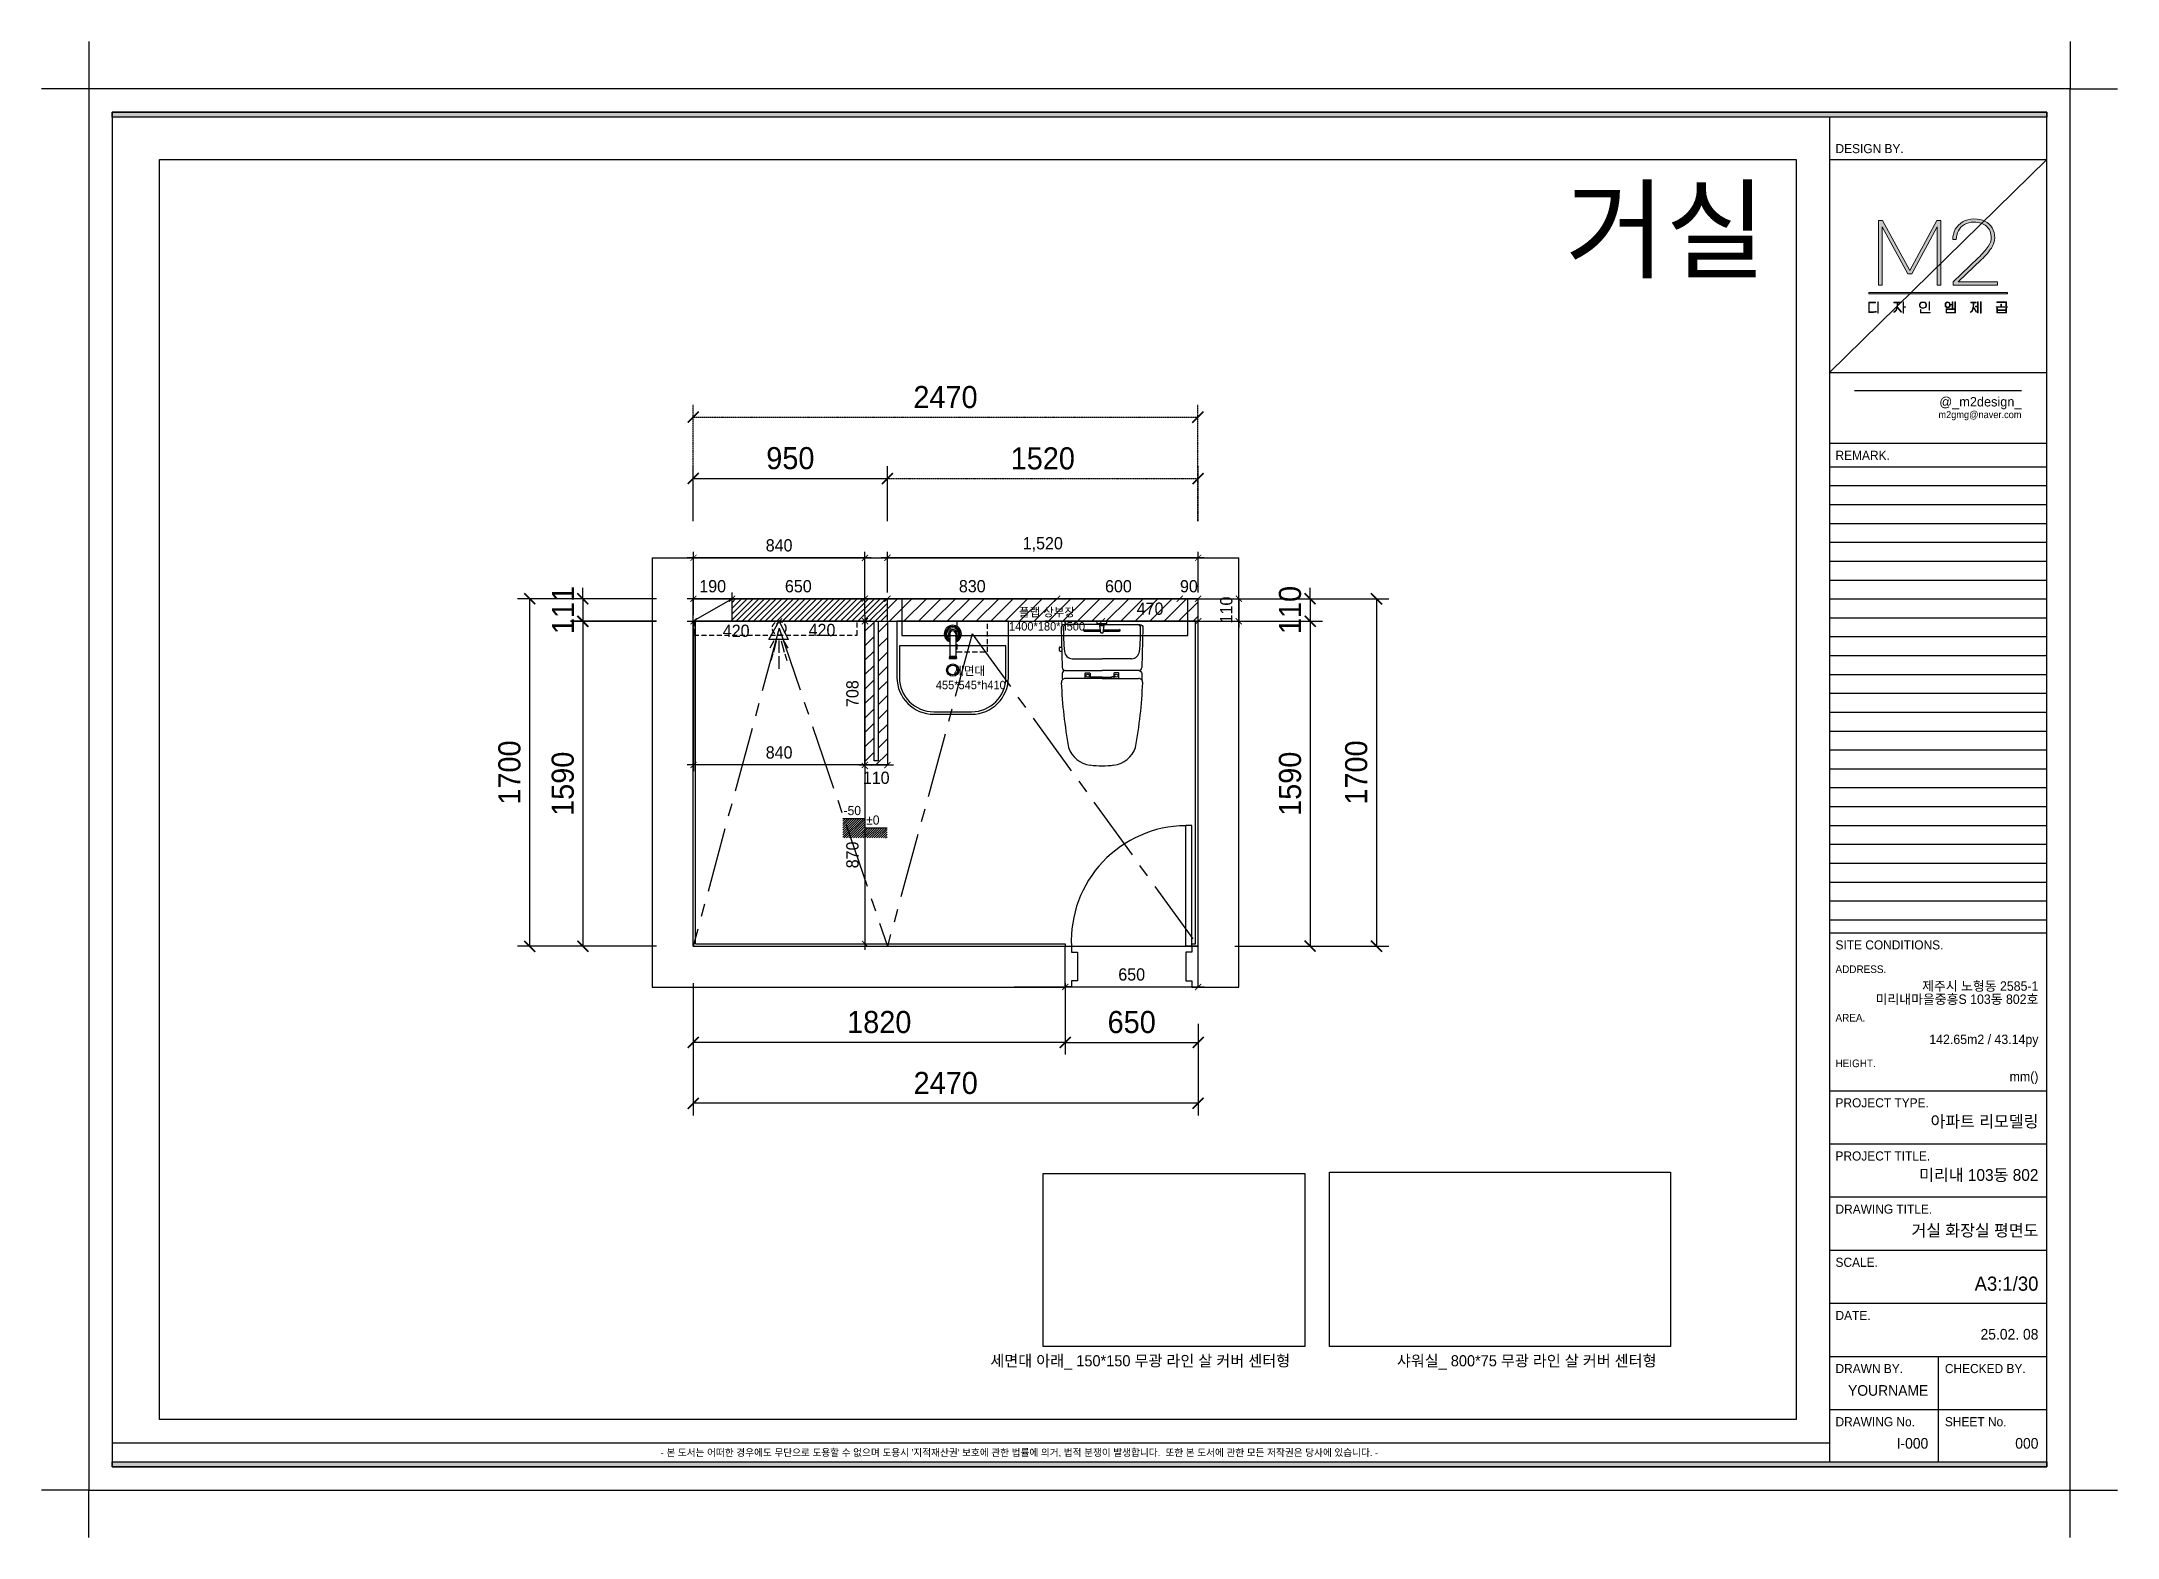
# Model space of a CAD drawing. Header units: millimetres. Extents: x 217202 to 745838, y -6815 to 171372.
# Drawn here: x 372887 to 383044, y 23314 to 30632 of the extents above; entities that cross this region are included whole.
import ezdxf
from ezdxf.enums import TextEntityAlignment as Align

# ---------------------------------------------------------------- set-up
doc = ezdxf.new("R2010")
doc.units = ezdxf.units.MM
doc.header["$PDMODE"] = 3
for name, pattern in [('CENTER', [50.8, 31.75, -6.35, 6.35, -6.35]), ('DASHED', [0.75, 0.5, -0.25]), ('HIDDEN', [0.375, 0.25, -0.125])]:
    doc.linetypes.add(name, pattern=pattern)
doc.layers.get('DEFPOINTS').update_dxf_attribs({"color": 248})
for name, color, linetype in [('0-ELC TEXT', 7, 'Continuous'), ('03-WAL NEW', 3, 'Continuous'), ('06-FUR', 6, 'Continuous'), ('06-LIGHT', 4, 'Continuous'), ('07-DIM', 5, 'Continuous'), ('_U+B808_U+C774_U+C5B4 2', 7, 'Continuous'), ('BATH', 4, 'Continuous'), ('C-WALL1', 2, 'Continuous'), ('CO-BATH', 6, 'Continuous'), ('FIN', 2, 'Continuous'), ('FORM(YOURNAME)-1', 1, 'Continuous'), ('FORM(YOURNAME)-11', 1, 'Continuous'), ('FUR', 8, 'DASHED'), ('HAT', 5, 'Continuous'), ('HL', 6, 'HIDDEN'), ('TOILET-1', 6, 'Continuous'), ('도면층4', 4, 'Continuous'), ('도면층5', 5, 'Continuous'), ('설비', 140, 'Continuous')]:
    doc.layers.add(name, color=color, linetype=linetype)
doc.styles.add('HY 울릉도 L', font='')
doc.styles.add('YOURNAME', font='HY울릉도M.TTF')
doc.styles.add('코레일둥고', font='Korail_Round_Gothic_Medium.ttf')
doc.styles.get('HY 울릉도 L').set_extended_font_data('HY울릉도L')
doc.dimstyles.new('30', dxfattribs={"dimscale": 30, "dimtxt": 2, "dimasz": 1, "dimexe": 1, "dimexo": 1, "dimgap": 1, "dimtad": 1, "dimdec": 0, "dimrnd": 0.05, "dimdsep": 46, "dimlunit": 6, "dimtxsty": 'HY 울릉도 L', "dimblk": 'ARCHTICK', "dimcen": 2.5, "dimdle": 1, "dimclrd": 133, "dimclre": 133, "dimclrt": 30, "dimadec": 0, "dimazin": 0, "dimtfac": 1, "dimtdec": 0, "dimtix": 1, "dimtmove": 2, "dimatfit": 3, "dimldrblk": 'ARCHTICK', "dimfxl": 1, "dimlwd": -1, "dimlwe": -1, "dimarcsym": 0})
doc.dimstyles.new('YOURNAME-60', dxfattribs={"dimscale": 60, "dimtxt": 1.8, "dimasz": 0.9, "dimexe": 1, "dimexo": 3, "dimgap": 0.7, "dimtad": 1, "dimdec": 0, "dimzin": 0, "dimdsep": 46, "dimtxsty": 'YOURNAME', "dimblk": 'ARCHTICK', "dimcen": 0, "dimclrd": 1, "dimclre": 1, "dimclrt": 7, "dimadec": 0, "dimazin": 0, "dimtfac": 1, "dimtdec": 0, "dimtix": 1, "dimtmove": 2, "dimatfit": 3, "dimldrblk": 'ARCHTICK', "dimfxl": 1, "dimtolj": 1, "dimtzin": 0, "dimarcsym": 0})
picture_1 = doc.add_image_def('image1.jpg', size_in_pixel=(861, 440))
picture_2 = doc.add_image_def('image2.jpg', size_in_pixel=(668, 442))
pattern_1 = [(45, (0, 0), (-35.355339, 35.355339), [])]

msp = doc.modelspace()

# ---------------------------------------------------------------- texts
at = {"layer": '0-ELC TEXT', "char_height": 41.241, "attachment_point": 1, "style": '코레일둥고'}
for s, insert in [('\\pxqc;{\\fGulim|b0|i0|c129|p50;플랩 상부장\\P1400*180*h500}', (377515, 27860.6)), ('\\pxqc;{\\fGulim|b0|i0|c129|p50;세면대\\P 455*545*h410}', (377134.7, 27573.6))]:
    msp.add_mtext_dynamic_manual_height_columns(s, width=583.253, gutter_width=2294.7, heights=[0], dxfattribs=dict(at, insert=insert))
at = {"layer": 'C-WALL1', "style": '코레일둥고'}
msp.add_text('거실', height=392.41, dxfattribs=at).set_placement((380340.8, 29906.9), align=Align.TOP_LEFT)
at = {"layer": '도면층4', "style": '코레일둥고'}
for s, p in [('-50', (376811.5, 26847.7)), ('%%P0', (376922, 26801.2))]:
    msp.add_text(s, height=45, dxfattribs=at).set_placement(p)
at = {"layer": '설비', "color": 240, "style": '코레일둥고'}
for s, p in [('세면대 아래_ 150*150 무광 라인 살 커버 센터형', (377529.8, 24205.9)), ('샤워실_ 800*75 무광 라인 살 커버 센터형', (379518.2, 24205.9))]:
    msp.add_text(s, height=54.371, dxfattribs=at).set_placement(p, align=Align.TOP_LEFT)

# ---------------------------------------------------------------- blocks, each defined once
blk = doc.blocks.new('_ArchTick')
at = {"color": 0, "linetype": 'ByBlock', "const_width": 0.15}
blk.add_lwpolyline([(-0.5, -0.5), (0.5, 0.5)], dxfattribs=at)
blk = doc.blocks.new('*D608')
at = {"layer": 'DEFPOINTS', "color": 0, "transparency": 16777216}
for p in [(375276, 27906), (375876, 27906), (375876, 26206)]:
    blk.add_point(p, dxfattribs=at)
at = {"layer": 'HAT', "color": 1, "lineweight": -2, "transparency": 16777216}
for p, q in [((375696, 27906), (375216, 27906)), ((375276, 26206), (375276, 27906)), ((375696, 26206), (375216, 26206))]:
    blk.add_line(p, q, dxfattribs=at)
at = {"layer": 'HAT', "color": 1, "lineweight": -2, "transparency": 16777216, "xscale": 54, "yscale": 54, "zscale": 54}
for p, rotation in [((375276, 27906), 90), ((375276, 26206), 270)]:
    blk.add_blockref('_ArchTick', p, dxfattribs=dict(at, rotation=rotation))
at = {"layer": 'HAT', "color": 7, "transparency": 16777216, "insert": (375177, 27056), "char_height": 108, "attachment_point": 5, "rotation": 90, "style": 'YOURNAME'}
blk.add_mtext('\\A1;1700', dxfattribs=at)
blk = doc.blocks.new('*D609')
at = {"layer": 'DEFPOINTS', "color": 0, "transparency": 16777216}
for p in [(378545, 28794), (376076, 28106), (378545, 28106)]:
    blk.add_point(p, dxfattribs=at)
at = {"layer": 'FUR', "color": 1, "lineweight": -2, "transparency": 16777216}
for p, q in [((376076, 28286), (376076, 28854)), ((378545, 28286), (378545, 28854)), ((376076, 28794), (378545, 28794))]:
    blk.add_line(p, q, dxfattribs=at)
at = {"layer": 'FUR', "color": 1, "lineweight": -2, "transparency": 16777216, "xscale": 54, "yscale": 54, "zscale": 54, "rotation": 180}
blk.add_blockref('_ArchTick', (376076, 28794), dxfattribs=at)
at = {"layer": 'FUR', "color": 1, "lineweight": -2, "transparency": 16777216, "xscale": 54, "yscale": 54, "zscale": 54}
blk.add_blockref('_ArchTick', (378545, 28794), dxfattribs=at)
at = {"layer": 'FUR', "color": 7, "transparency": 16777216, "insert": (377310, 28892), "char_height": 108, "attachment_point": 5, "style": 'YOURNAME'}
blk.add_mtext('\\A1;2470', dxfattribs=at)
blk = doc.blocks.new('A$C4B2D31F0')
at = {"layer": 'FIN', "color": 4}
for p, q in [((185, 691), (20, 691)), ((37, 692), (25, 692)), ((37, 692), (50, 692)), ((201, 691), (366, 691)), ((48, 524), (193, 524)), ((338, 524), (193, 524)), ((13, 466), (193, 466)), ((193, 427), (14, 427)), ((373, 466), (193, 466)), ((193, 427), (372, 427))]:
    blk.add_line(p, q, dxfattribs=at)
for points in [[(20, 691), (8, 691, 0.421209), (-7, 676), (-2, 481, 0.001659)], [(366, 691), (378, 691, -0.421209), (393, 676), (388, 481, -0.001659)], [(13, 466, 0.371724), (-2, 451, 0.003515), (-1, 420, 0.320541)], [(373, 466, -0.371724), (388, 451, -0.003515), (387, 420, -0.320541)]]:
    blk.add_lwpolyline(points, format="xyb", dxfattribs=at)
for centre, radius, start, end in [((20, 675), 16, 90, 179.3116), ((1004, 663), 1000, 179.3116, 185.9437), ((25, 707), 15, 180, 270), ((50, 707), 15, 270, 0), ((366, 675), 16, 0.6884, 90), ((-618, 663), 1000, 354.0563, 0.6884), ((49, 564), 40, 185.9437, 267.5129), ((336, 564), 40, 272.4871, 354.0563), ((14, 407), 20, 90, 182.3333), ((13, 481), 15, 181.3651, 270), ((372, 407), 20, 357.6667, 90), ((373, 481), 15, 270, 358.6349), ((2198, 496), 2206, 182.3333, 190.6081), ((-1812, 496), 2206, 349.3919, 357.6667), ((149, 129), 126, 198.2964, 263.4241), ((193, 406), 406, 261.6993, 270), ((193, 406), 406, 270, 278.3007), ((237, 129), 126, 276.5759, 341.7036)]:
    blk.add_arc(centre, radius, start, end, dxfattribs=at)
at = {"layer": 'HL', "linetype": 'Continuous'}
for p, q in [((106, 666), (184, 666)), ((106, 659), (185, 659)), ((169, 697), (169, 707)), ((169, 697), (217, 697)), ((186, 693), (181, 697)), ((182, 686), (186, 693)), ((187, 651), (182, 686)), ((182, 686), (204, 686)), ((186, 693), (200, 693)), ((187, 651), (199, 651)), ((199, 651), (204, 686)), ((200, 693), (205, 697)), ((204, 686), (200, 693)), ((200, 659), (279, 659)), ((201, 666), (279, 666)), ((217, 697), (217, 707)), ((-16, 577), (-16, 565)), ((-12, 581), (-5, 581)), ((-12, 561), (-4, 561)), ((193, 434), (147, 434)), ((193, 434), (239, 434))]:
    blk.add_line(p, q, dxfattribs=at)
for points in [[(110, 427), (110, 451, -0.414214), (114, 455), (131, 455, -0.414214), (135, 451), (135, 435), (135, 427)], [(135, 435), (145, 435, -0.414214), (147, 433), (147, 427)], [(251, 435), (241, 435, 0.414214), (239, 433), (239, 427)], [(276, 427), (276, 451, 0.414214), (272, 455), (255, 455, 0.414214), (251, 451), (251, 435), (251, 427)]]:
    blk.add_lwpolyline(points, format="xyb", dxfattribs=at)
for centre in [(123, 441), (263, 441)]:
    blk.add_circle(centre, 8, dxfattribs=at)
for centre, radius, start, end in [((106, 663), 3.5, 90, 270), ((279, 663), 3.5, 270, 90), ((-12, 577), 4, 90, 180), ((-12, 565), 4, 180, 270)]:
    blk.add_arc(centre, radius, start, end, dxfattribs=at)
blk = doc.blocks.new('*D615')
at = {"layer": 'DEFPOINTS', "color": 0, "transparency": 16777216}
for p in [(375276, 27906), (376076, 27906), (376076, 26206)]:
    blk.add_point(p, dxfattribs=at)
at = {"layer": 'HAT', "color": 1, "lineweight": -2, "transparency": 16777216}
for p, q in [((375896, 27906), (375216, 27906)), ((375276, 26206), (375276, 27906)), ((375896, 26206), (375216, 26206))]:
    blk.add_line(p, q, dxfattribs=at)
at = {"layer": 'HAT', "color": 1, "lineweight": -2, "transparency": 16777216, "xscale": 54, "yscale": 54, "zscale": 54}
for p, rotation in [((375276, 27906), 90), ((375276, 26206), 270)]:
    blk.add_blockref('_ArchTick', p, dxfattribs=dict(at, rotation=rotation))
at = {"layer": 'HAT', "color": 7, "transparency": 16777216, "insert": (375177, 27056), "char_height": 108, "attachment_point": 5, "rotation": 90, "style": 'YOURNAME'}
blk.add_mtext('\\A1;1700', dxfattribs=at)
blk = doc.blocks.new('*D616')
at = {"layer": 'DEFPOINTS', "color": 0, "transparency": 16777216}
for p in [(378545, 28794), (376076, 28106), (378545, 28106)]:
    blk.add_point(p, dxfattribs=at)
at = {"layer": 'FUR', "color": 1, "lineweight": -2, "transparency": 16777216}
for p, q in [((376076, 28286), (376076, 28854)), ((378545, 28286), (378545, 28854)), ((376076, 28794), (378545, 28794))]:
    blk.add_line(p, q, dxfattribs=at)
at = {"layer": 'FUR', "color": 1, "lineweight": -2, "transparency": 16777216, "xscale": 54, "yscale": 54, "zscale": 54, "rotation": 180}
blk.add_blockref('_ArchTick', (376076, 28794), dxfattribs=at)
at = {"layer": 'FUR', "color": 1, "lineweight": -2, "transparency": 16777216, "xscale": 54, "yscale": 54, "zscale": 54}
blk.add_blockref('_ArchTick', (378545, 28794), dxfattribs=at)
at = {"layer": 'FUR', "color": 7, "transparency": 16777216, "insert": (377310, 28892), "char_height": 108, "attachment_point": 5, "style": 'YOURNAME'}
blk.add_mtext('\\A1;2470', dxfattribs=at)
blk = doc.blocks.new('AC-8')
at = {"layer": 'BATH'}
for p, q in [((-51, 54), (0, 143)), ((0, 143), (45, 54)), ((45, 54), (-51, 54)), ((-25, 47), (-46, 12)), ((-14, 47), (-28, -8)), ((-2, 49), (-2, -11)), ((10, 47), (25, -8)), ((22, 47), (43, 12)), ((-31, -16), (-41, -49)), ((-2, -27), (-2, -89)), ((28, -16), (38, -49))]:
    blk.add_line(p, q, dxfattribs=at)
blk = doc.blocks.new('*D617')
at = {"layer": 'DEFPOINTS', "color": 0, "transparency": 16777216}
for p in [(377026, 28494), (376076, 28107), (377026, 28106)]:
    blk.add_point(p, dxfattribs=at)
at = {"layer": 'HAT', "color": 1, "lineweight": -2, "transparency": 16777216}
for p, q in [((376076, 28287), (376076, 28554)), ((377026, 28286), (377026, 28554)), ((376076, 28494), (377026, 28494))]:
    blk.add_line(p, q, dxfattribs=at)
at = {"layer": 'HAT', "color": 1, "lineweight": -2, "transparency": 16777216, "xscale": 54, "yscale": 54, "zscale": 54, "rotation": 180}
blk.add_blockref('_ArchTick', (376076, 28494), dxfattribs=at)
at = {"layer": 'HAT', "color": 1, "lineweight": -2, "transparency": 16777216, "xscale": 54, "yscale": 54, "zscale": 54}
blk.add_blockref('_ArchTick', (377026, 28494), dxfattribs=at)
at = {"layer": 'HAT', "color": 7, "transparency": 16777216, "insert": (376551, 28593), "char_height": 108, "attachment_point": 5, "style": 'YOURNAME'}
blk.add_mtext('\\A1;950', dxfattribs=at)
blk = doc.blocks.new('*D618')
at = {"layer": 'DEFPOINTS', "color": 0, "transparency": 16777216}
for p in [(378546, 28494), (377026, 28106), (378546, 28106)]:
    blk.add_point(p, dxfattribs=at)
at = {"layer": 'FUR', "color": 1, "lineweight": -2, "transparency": 16777216}
for p, q in [((377026, 28286), (377026, 28554)), ((378546, 28286), (378546, 28554)), ((377026, 28494), (378546, 28494))]:
    blk.add_line(p, q, dxfattribs=at)
at = {"layer": 'FUR', "color": 1, "lineweight": -2, "transparency": 16777216, "xscale": 54, "yscale": 54, "zscale": 54, "rotation": 180}
blk.add_blockref('_ArchTick', (377026, 28494), dxfattribs=at)
at = {"layer": 'FUR', "color": 1, "lineweight": -2, "transparency": 16777216, "xscale": 54, "yscale": 54, "zscale": 54}
blk.add_blockref('_ArchTick', (378546, 28494), dxfattribs=at)
at = {"layer": 'FUR', "color": 7, "transparency": 16777216, "insert": (377786, 28592), "char_height": 108, "attachment_point": 5, "style": 'YOURNAME'}
blk.add_mtext('\\A1;1520', dxfattribs=at)
blk = doc.blocks.new('*D669')
at = {"layer": '06-FUR', "color": 133, "transparency": 16777216}
for p, q in [((376466, 27796), (376600, 27796)), ((376946, 27796), (376813, 27796)), ((376916, 27766), (376916, 27766))]:
    blk.add_line(p, q, dxfattribs=at)
at = {"layer": 'DEFPOINTS', "color": 0, "transparency": 16777216}
for p in [(376496, 27796), (376916, 27796), (376916, 27796)]:
    blk.add_point(p, dxfattribs=at)
at = {"layer": '06-FUR', "color": 133, "transparency": 16777216, "xscale": 30, "yscale": 30, "zscale": 30, "rotation": 180}
blk.add_blockref('_ArchTick', (376496, 27796), dxfattribs=at)
at = {"layer": '06-FUR', "color": 133, "transparency": 16777216, "xscale": 30, "yscale": 30, "zscale": 30}
blk.add_blockref('_ArchTick', (376916, 27796), dxfattribs=at)
at = {"layer": '06-FUR', "color": 30, "transparency": 16777216, "insert": (376706, 27753), "char_height": 60, "attachment_point": 5, "style": 'HY 울릉도 L'}
blk.add_mtext('420', dxfattribs=at)
blk = doc.blocks.new('*D670')
at = {"layer": '06-FUR', "color": 133, "transparency": 16777216}
for p, q in [((376047, 27796), (376180, 27796)), ((376077, 27826), (376077, 27826)), ((376526, 27796), (376393, 27796))]:
    blk.add_line(p, q, dxfattribs=at)
at = {"layer": 'DEFPOINTS', "color": 0, "transparency": 16777216}
for p in [(376077, 27796), (376077, 27796), (376496, 27796)]:
    blk.add_point(p, dxfattribs=at)
at = {"layer": '06-FUR', "color": 133, "transparency": 16777216, "xscale": 30, "yscale": 30, "zscale": 30, "rotation": 180}
blk.add_blockref('_ArchTick', (376077, 27796), dxfattribs=at)
at = {"layer": '06-FUR', "color": 133, "transparency": 16777216, "xscale": 30, "yscale": 30, "zscale": 30}
blk.add_blockref('_ArchTick', (376496, 27796), dxfattribs=at)
at = {"layer": '06-FUR', "color": 30, "transparency": 16777216, "insert": (376286, 27749), "char_height": 60, "attachment_point": 5, "style": 'HY 울릉도 L'}
blk.add_mtext('420', dxfattribs=at)
blk = doc.blocks.new('*D671')
at = {"layer": '06-FUR', "color": 133, "transparency": 16777216}
for p, q in [((376076, 27906), (376046, 27906)), ((376266, 27906), (376076, 27906)), ((376266, 27906), (376296, 27906))]:
    blk.add_line(p, q, dxfattribs=at)
at = {"layer": 'DEFPOINTS', "color": 0, "transparency": 16777216}
for p in [(376076, 27906), (376076, 27906), (376266, 27906)]:
    blk.add_point(p, dxfattribs=at)
at = {"layer": '06-FUR', "color": 133, "transparency": 16777216, "xscale": 30, "yscale": 30, "zscale": 30}
blk.add_blockref('_ArchTick', (376076, 27906), dxfattribs=at)
at = {"layer": '06-FUR', "color": 133, "transparency": 16777216, "xscale": 30, "yscale": 30, "zscale": 30, "rotation": 180}
blk.add_blockref('_ArchTick', (376266, 27906), dxfattribs=at)
at = {"layer": '06-FUR', "color": 30, "transparency": 16777216, "insert": (376171, 27967), "char_height": 60, "attachment_point": 5, "style": 'HY 울릉도 L'}
blk.add_mtext('190', dxfattribs=at)
blk = doc.blocks.new('*D672')
at = {"layer": '06-FUR', "color": 133, "transparency": 16777216}
for p, q in [((376916, 27118), (376916, 26188)), ((376946, 27088), (376946, 27088)), ((376946, 26218), (376946, 26218))]:
    blk.add_line(p, q, dxfattribs=at)
at = {"layer": 'DEFPOINTS', "color": 0, "transparency": 16777216}
for p in [(376916, 27088), (376916, 26218), (376916, 26218)]:
    blk.add_point(p, dxfattribs=at)
at = {"layer": '06-FUR', "color": 133, "transparency": 16777216, "xscale": 30, "yscale": 30, "zscale": 30}
for p, rotation in [((376916, 27088), 90), ((376916, 26218), 270)]:
    blk.add_blockref('_ArchTick', p, dxfattribs=dict(at, rotation=rotation))
at = {"layer": '06-FUR', "color": 30, "transparency": 16777216, "insert": (376855, 26653), "char_height": 60, "attachment_point": 5, "rotation": 90, "style": 'HY 울릉도 L'}
blk.add_mtext('870', dxfattribs=at)
blk = doc.blocks.new('*D673')
at = {"layer": '06-FUR', "color": 133, "transparency": 16777216}
blk.add_line((377826, 27906), (378486, 27906), dxfattribs=at)
at = {"layer": 'DEFPOINTS', "color": 0, "transparency": 16777216}
for p in [(377856, 27906), (378456, 27906), (378456, 27906)]:
    blk.add_point(p, dxfattribs=at)
at = {"layer": '06-FUR', "color": 133, "transparency": 16777216, "xscale": 30, "yscale": 30, "zscale": 30, "rotation": 180}
blk.add_blockref('_ArchTick', (377856, 27906), dxfattribs=at)
at = {"layer": '06-FUR', "color": 133, "transparency": 16777216, "xscale": 30, "yscale": 30, "zscale": 30}
blk.add_blockref('_ArchTick', (378456, 27906), dxfattribs=at)
at = {"layer": '06-FUR', "color": 30, "transparency": 16777216, "insert": (378156, 27967), "char_height": 60, "attachment_point": 5, "style": 'HY 울릉도 L'}
blk.add_mtext('600', dxfattribs=at)
blk = doc.blocks.new('*D674')
at = {"layer": '06-FUR', "color": 133, "transparency": 16777216}
for p, q in [((378456, 27906), (378426, 27906)), ((378456, 27906), (378546, 27906)), ((378546, 27906), (378576, 27906))]:
    blk.add_line(p, q, dxfattribs=at)
at = {"layer": 'DEFPOINTS', "color": 0, "transparency": 16777216}
for p in [(378456, 27906), (378546, 27906), (378546, 27906)]:
    blk.add_point(p, dxfattribs=at)
at = {"layer": '06-FUR', "color": 133, "transparency": 16777216, "xscale": 30, "yscale": 30, "zscale": 30}
blk.add_blockref('_ArchTick', (378456, 27906), dxfattribs=at)
at = {"layer": '06-FUR', "color": 133, "transparency": 16777216, "xscale": 30, "yscale": 30, "zscale": 30, "rotation": 180}
blk.add_blockref('_ArchTick', (378546, 27906), dxfattribs=at)
at = {"layer": '06-FUR', "color": 30, "transparency": 16777216, "insert": (378501, 27967), "char_height": 60, "attachment_point": 5, "style": 'HY 울릉도 L'}
blk.add_mtext('90', dxfattribs=at)
blk = doc.blocks.new('*D675')
at = {"layer": '06-FUR', "color": 133, "transparency": 16777216}
blk.add_line((377886, 27906), (376996, 27906), dxfattribs=at)
at = {"layer": 'DEFPOINTS', "color": 0, "transparency": 16777216}
for p in [(377026, 27906), (377026, 27906), (377856, 27906)]:
    blk.add_point(p, dxfattribs=at)
at = {"layer": '06-FUR', "color": 133, "transparency": 16777216, "xscale": 30, "yscale": 30, "zscale": 30, "rotation": 180}
blk.add_blockref('_ArchTick', (377026, 27906), dxfattribs=at)
at = {"layer": '06-FUR', "color": 133, "transparency": 16777216, "xscale": 30, "yscale": 30, "zscale": 30}
blk.add_blockref('_ArchTick', (377856, 27906), dxfattribs=at)
at = {"layer": '06-FUR', "color": 30, "transparency": 16777216, "insert": (377441, 27967), "char_height": 60, "attachment_point": 5, "style": 'HY 울릉도 L'}
blk.add_mtext('830', dxfattribs=at)
blk = doc.blocks.new('*D628')
at = {"layer": '06-FUR', "color": 133, "transparency": 16777216}
for p, q in [((377026, 27936), (377026, 28136)), ((378546, 27936), (378546, 28136)), ((378576, 28106), (376996, 28106))]:
    blk.add_line(p, q, dxfattribs=at)
at = {"layer": 'DEFPOINTS', "color": 0, "transparency": 16777216}
for p in [(377026, 28106), (377026, 27906), (378546, 27906)]:
    blk.add_point(p, dxfattribs=at)
at = {"layer": '06-FUR', "color": 133, "transparency": 16777216, "xscale": 30, "yscale": 30, "zscale": 30, "rotation": 180}
blk.add_blockref('_ArchTick', (377026, 28106), dxfattribs=at)
at = {"layer": '06-FUR', "color": 133, "transparency": 16777216, "xscale": 30, "yscale": 30, "zscale": 30}
blk.add_blockref('_ArchTick', (378546, 28106), dxfattribs=at)
at = {"layer": '06-FUR', "color": 30, "transparency": 16777216, "insert": (377786, 28172), "char_height": 60, "attachment_point": 5, "style": 'HY 울릉도 L'}
blk.add_mtext('1,520', dxfattribs=at)
blk = doc.blocks.new('*D676')
at = {"layer": '06-FUR', "color": 133, "transparency": 16777216}
for p, q in [((378745, 27906), (378745, 27936)), ((378576, 27906), (378775, 27906)), ((378745, 27906), (378745, 27796)), ((378576, 27796), (378775, 27796)), ((378745, 27796), (378745, 27766))]:
    blk.add_line(p, q, dxfattribs=at)
at = {"layer": 'DEFPOINTS', "color": 0, "transparency": 16777216}
for p in [(378546, 27906), (378546, 27796), (378745, 27796)]:
    blk.add_point(p, dxfattribs=at)
at = {"layer": '06-FUR', "color": 133, "transparency": 16777216, "xscale": 30, "yscale": 30, "zscale": 30}
for p, rotation in [((378745, 27906), 270), ((378745, 27796), 90)]:
    blk.add_blockref('_ArchTick', p, dxfattribs=dict(at, rotation=rotation))
at = {"layer": '06-FUR', "color": 30, "transparency": 16777216, "insert": (378684, 27851), "char_height": 60, "attachment_point": 5, "rotation": 90, "style": 'HY 울릉도 L'}
blk.add_mtext('110', dxfattribs=at)
blk = doc.blocks.new('*D677')
at = {"layer": '06-FUR', "color": 133, "transparency": 16777216}
for p, q in [((376916, 27826), (376916, 27058)), ((376946, 27796), (376946, 27796)), ((376946, 27088), (376946, 27088))]:
    blk.add_line(p, q, dxfattribs=at)
at = {"layer": 'DEFPOINTS', "color": 0, "transparency": 16777216}
for p in [(376916, 27796), (376916, 27088), (376916, 27088)]:
    blk.add_point(p, dxfattribs=at)
at = {"layer": '06-FUR', "color": 133, "transparency": 16777216, "xscale": 30, "yscale": 30, "zscale": 30}
for p, rotation in [((376916, 27796), 90), ((376916, 27088), 270)]:
    blk.add_blockref('_ArchTick', p, dxfattribs=dict(at, rotation=rotation))
at = {"layer": '06-FUR', "color": 30, "transparency": 16777216, "insert": (376855, 27442), "char_height": 60, "attachment_point": 5, "rotation": 90, "style": 'HY 울릉도 L'}
blk.add_mtext('708', dxfattribs=at)
blk = doc.blocks.new('*D629')
at = {"layer": '06-FUR', "color": 133, "transparency": 16777216}
for p, q in [((376916, 27123), (376916, 27123)), ((377026, 27123), (377026, 27123)), ((376886, 27093), (377056, 27093))]:
    blk.add_line(p, q, dxfattribs=at)
at = {"layer": 'DEFPOINTS', "color": 0, "transparency": 16777216}
for p in [(376916, 27093), (377026, 27093), (377026, 27093)]:
    blk.add_point(p, dxfattribs=at)
at = {"layer": '06-FUR', "color": 133, "transparency": 16777216, "xscale": 30, "yscale": 30, "zscale": 30, "rotation": 180}
blk.add_blockref('_ArchTick', (376916, 27093), dxfattribs=at)
at = {"layer": '06-FUR', "color": 133, "transparency": 16777216, "xscale": 30, "yscale": 30, "zscale": 30}
blk.add_blockref('_ArchTick', (377026, 27093), dxfattribs=at)
at = {"layer": '06-FUR', "color": 30, "transparency": 16777216, "insert": (376971, 27030), "char_height": 60, "attachment_point": 5, "style": 'HY 울릉도 L'}
blk.add_mtext('110', dxfattribs=at)
blk = doc.blocks.new('*D678')
at = {"layer": '06-FUR', "color": 133, "transparency": 16777216}
blk.add_line((377866, 26007), (378576, 26007), dxfattribs=at)
at = {"layer": 'DEFPOINTS', "color": 0, "transparency": 16777216}
for p in [(377896, 26007), (378546, 26007), (378546, 26007)]:
    blk.add_point(p, dxfattribs=at)
at = {"layer": '06-FUR', "color": 133, "transparency": 16777216, "xscale": 30, "yscale": 30, "zscale": 30, "rotation": 180}
blk.add_blockref('_ArchTick', (377896, 26007), dxfattribs=at)
at = {"layer": '06-FUR', "color": 133, "transparency": 16777216, "xscale": 30, "yscale": 30, "zscale": 30}
blk.add_blockref('_ArchTick', (378546, 26007), dxfattribs=at)
at = {"layer": '06-FUR', "color": 30, "transparency": 16777216, "insert": (378221, 26068), "char_height": 60, "attachment_point": 5, "style": 'HY 울릉도 L'}
blk.add_mtext('650', dxfattribs=at)
blk = doc.blocks.new('*D599')
at = {"layer": 'DEFPOINTS', "color": 0, "transparency": 16777216}
for p in [(376076, 26206), (377896, 26206), (376076, 25736)]:
    blk.add_point(p, dxfattribs=at)
at = {"layer": 'TOILET-1', "color": 1, "lineweight": -2, "transparency": 16777216}
for p, q in [((376076, 26026), (376076, 25676)), ((377896, 26026), (377896, 25676)), ((377896, 25736), (376076, 25736))]:
    blk.add_line(p, q, dxfattribs=at)
at = {"layer": 'TOILET-1', "color": 1, "lineweight": -2, "transparency": 16777216, "xscale": 54, "yscale": 54, "zscale": 54, "rotation": 180}
blk.add_blockref('_ArchTick', (376076, 25736), dxfattribs=at)
at = {"layer": 'TOILET-1', "color": 1, "lineweight": -2, "transparency": 16777216, "xscale": 54, "yscale": 54, "zscale": 54}
blk.add_blockref('_ArchTick', (377896, 25736), dxfattribs=at)
at = {"layer": 'TOILET-1', "color": 7, "transparency": 16777216, "insert": (376986, 25835), "char_height": 108, "attachment_point": 5, "style": 'YOURNAME'}
blk.add_mtext('\\A1;1820', dxfattribs=at)
blk = doc.blocks.new('*D600')
at = {"layer": 'DEFPOINTS', "color": 0, "transparency": 16777216}
for p in [(377896, 26007), (378546, 26007), (378546, 25736)]:
    blk.add_point(p, dxfattribs=at)
at = {"layer": 'TOILET-1', "color": 1, "lineweight": -2, "transparency": 16777216}
for p, q in [((377896, 25827), (377896, 25676)), ((378546, 25827), (378546, 25676)), ((377896, 25736), (378546, 25736))]:
    blk.add_line(p, q, dxfattribs=at)
at = {"layer": 'TOILET-1', "color": 1, "lineweight": -2, "transparency": 16777216, "xscale": 54, "yscale": 54, "zscale": 54, "rotation": 180}
blk.add_blockref('_ArchTick', (377896, 25736), dxfattribs=at)
at = {"layer": 'TOILET-1', "color": 1, "lineweight": -2, "transparency": 16777216, "xscale": 54, "yscale": 54, "zscale": 54}
blk.add_blockref('_ArchTick', (378546, 25736), dxfattribs=at)
at = {"layer": 'TOILET-1', "color": 7, "transparency": 16777216, "insert": (378221, 25835), "char_height": 108, "attachment_point": 5, "style": 'YOURNAME'}
blk.add_mtext('\\A1;650', dxfattribs=at)
blk = doc.blocks.new('*D602')
at = {"layer": '06-FUR', "color": 133, "transparency": 16777216}
for p, q in [((376266, 27826), (376266, 27936)), ((376915, 27826), (376915, 27936)), ((376945, 27906), (376236, 27906))]:
    blk.add_line(p, q, dxfattribs=at)
at = {"layer": 'DEFPOINTS', "color": 0, "transparency": 16777216}
for p in [(376266, 27906), (376266, 27796), (376915, 27796)]:
    blk.add_point(p, dxfattribs=at)
at = {"layer": '06-FUR', "color": 133, "transparency": 16777216, "xscale": 30, "yscale": 30, "zscale": 30, "rotation": 180}
blk.add_blockref('_ArchTick', (376266, 27906), dxfattribs=at)
at = {"layer": '06-FUR', "color": 133, "transparency": 16777216, "xscale": 30, "yscale": 30, "zscale": 30}
blk.add_blockref('_ArchTick', (376915, 27906), dxfattribs=at)
at = {"layer": '06-FUR', "color": 30, "transparency": 16777216, "insert": (376590, 27967), "char_height": 60, "attachment_point": 5, "style": 'HY 울릉도 L'}
blk.add_mtext('650', dxfattribs=at)
blk = doc.blocks.new('*D653')
at = {"layer": 'C-WALL1', "color": 1, "lineweight": -2, "transparency": 16777216}
for p, q in [((378726, 27906), (379479, 27906)), ((379419, 27906), (379419, 26207)), ((378726, 26207), (379479, 26207))]:
    blk.add_line(p, q, dxfattribs=at)
at = {"layer": 'DEFPOINTS', "color": 0, "transparency": 16777216}
for p in [(378546, 27906), (378546, 26207), (379419, 26207)]:
    blk.add_point(p, dxfattribs=at)
at = {"layer": 'C-WALL1', "color": 1, "lineweight": -2, "transparency": 16777216, "xscale": 54, "yscale": 54, "zscale": 54}
for p, rotation in [((379419, 27906), 90), ((379419, 26207), 270)]:
    blk.add_blockref('_ArchTick', p, dxfattribs=dict(at, rotation=rotation))
at = {"layer": 'C-WALL1', "color": 7, "transparency": 16777216, "insert": (379320, 27056), "char_height": 108, "attachment_point": 5, "rotation": 90, "style": 'YOURNAME'}
blk.add_mtext('\\A1;1700', dxfattribs=at)
blk = doc.blocks.new('*D604')
at = {"layer": 'C-WALL1', "color": 1, "lineweight": -2, "transparency": 16777216}
for p, q in [((379094, 27906), (379094, 27960)), ((378726, 27906), (379154, 27906)), ((379094, 27906), (379094, 27796)), ((378726, 27796), (379154, 27796)), ((379094, 27796), (379094, 27742))]:
    blk.add_line(p, q, dxfattribs=at)
at = {"layer": 'DEFPOINTS', "color": 0, "transparency": 16777216}
for p in [(378546, 27906), (378546, 27796), (379094, 27796)]:
    blk.add_point(p, dxfattribs=at)
at = {"layer": 'C-WALL1', "color": 1, "lineweight": -2, "transparency": 16777216, "xscale": 54, "yscale": 54, "zscale": 54}
for p, rotation in [((379094, 27906), 270), ((379094, 27796), 90)]:
    blk.add_blockref('_ArchTick', p, dxfattribs=dict(at, rotation=rotation))
at = {"layer": 'C-WALL1', "color": 7, "transparency": 16777216, "insert": (378996, 27851), "char_height": 108, "attachment_point": 5, "rotation": 90, "style": 'YOURNAME'}
blk.add_mtext('\\A1;110', dxfattribs=at)
blk = doc.blocks.new('*D605')
at = {"layer": 'C-WALL1', "color": 1, "lineweight": -2, "transparency": 16777216}
for p, q in [((378726, 27796), (379154, 27796)), ((379094, 27796), (379094, 26207)), ((378726, 26207), (379154, 26207))]:
    blk.add_line(p, q, dxfattribs=at)
at = {"layer": 'DEFPOINTS', "color": 0, "transparency": 16777216}
for p in [(378546, 27796), (378546, 26207), (379094, 26207)]:
    blk.add_point(p, dxfattribs=at)
at = {"layer": 'C-WALL1', "color": 1, "lineweight": -2, "transparency": 16777216, "xscale": 54, "yscale": 54, "zscale": 54}
for p, rotation in [((379094, 27796), 90), ((379094, 26207), 270)]:
    blk.add_blockref('_ArchTick', p, dxfattribs=dict(at, rotation=rotation))
at = {"layer": 'C-WALL1', "color": 7, "transparency": 16777216, "insert": (378996, 27001), "char_height": 108, "attachment_point": 5, "rotation": 90, "style": 'YOURNAME'}
blk.add_mtext('\\A1;1590', dxfattribs=at)
blk = doc.blocks.new('*D606')
at = {"layer": 'C-WALL1', "color": 1, "lineweight": -2, "transparency": 16777216}
for p, q in [((376076, 25827), (376076, 25378)), ((378546, 25827), (378546, 25378)), ((378546, 25438), (376076, 25438))]:
    blk.add_line(p, q, dxfattribs=at)
at = {"layer": 'DEFPOINTS', "color": 0, "transparency": 16777216}
for p in [(376076, 26007), (378546, 26007), (376076, 25438)]:
    blk.add_point(p, dxfattribs=at)
at = {"layer": 'C-WALL1', "color": 1, "lineweight": -2, "transparency": 16777216, "xscale": 54, "yscale": 54, "zscale": 54, "rotation": 180}
blk.add_blockref('_ArchTick', (376076, 25438), dxfattribs=at)
at = {"layer": 'C-WALL1', "color": 1, "lineweight": -2, "transparency": 16777216, "xscale": 54, "yscale": 54, "zscale": 54}
blk.add_blockref('_ArchTick', (378546, 25438), dxfattribs=at)
at = {"layer": 'C-WALL1', "color": 7, "transparency": 16777216, "insert": (377311, 25537), "char_height": 108, "attachment_point": 5, "style": 'YOURNAME'}
blk.add_mtext('\\A1;2470', dxfattribs=at)
blk = doc.blocks.new('*D654')
at = {"layer": 'C-WALL1', "color": 1, "lineweight": -2, "transparency": 16777216}
for p, q in [((375535, 27906), (375535, 27960)), ((375896, 27906), (375475, 27906)), ((375535, 27906), (375535, 27795)), ((375894, 27795), (375475, 27795)), ((375535, 27795), (375535, 27741))]:
    blk.add_line(p, q, dxfattribs=at)
at = {"layer": 'DEFPOINTS', "color": 0, "transparency": 16777216}
for p in [(376076, 27906), (375535, 27795), (376074, 27795)]:
    blk.add_point(p, dxfattribs=at)
at = {"layer": 'C-WALL1', "color": 1, "lineweight": -2, "transparency": 16777216, "xscale": 54, "yscale": 54, "zscale": 54}
for p, rotation in [((375535, 27906), 270), ((375535, 27795), 90)]:
    blk.add_blockref('_ArchTick', p, dxfattribs=dict(at, rotation=rotation))
at = {"layer": 'C-WALL1', "color": 7, "transparency": 16777216, "insert": (375439, 27851), "char_height": 108, "attachment_point": 5, "rotation": 90, "style": 'YOURNAME'}
blk.add_mtext('\\A1;111', dxfattribs=at)
blk = doc.blocks.new('*D607')
at = {"layer": 'C-WALL1', "color": 1, "lineweight": -2, "transparency": 16777216}
for p, q in [((375896, 27796), (375476, 27796)), ((375536, 27796), (375536, 26206)), ((375896, 26206), (375476, 26206))]:
    blk.add_line(p, q, dxfattribs=at)
at = {"layer": 'DEFPOINTS', "color": 0, "transparency": 16777216}
for p in [(376076, 27796), (375536, 26206), (376076, 26206)]:
    blk.add_point(p, dxfattribs=at)
at = {"layer": 'C-WALL1', "color": 1, "lineweight": -2, "transparency": 16777216, "xscale": 54, "yscale": 54, "zscale": 54}
for p, rotation in [((375536, 27796), 90), ((375536, 26206), 270)]:
    blk.add_blockref('_ArchTick', p, dxfattribs=dict(at, rotation=rotation))
at = {"layer": 'C-WALL1', "color": 7, "transparency": 16777216, "insert": (375438, 27001), "char_height": 108, "attachment_point": 5, "rotation": 90, "style": 'YOURNAME'}
blk.add_mtext('\\A1;1590', dxfattribs=at)
blk = doc.blocks.new('*D652')
at = {"layer": '06-FUR', "color": 133, "transparency": 16777216}
for p, q in [((376077, 27766), (376077, 27063)), ((376916, 27766), (376916, 27063)), ((376946, 27093), (376047, 27093))]:
    blk.add_line(p, q, dxfattribs=at)
at = {"layer": 'DEFPOINTS', "color": 0, "transparency": 16777216}
for p in [(376077, 27796), (376916, 27796), (376077, 27093)]:
    blk.add_point(p, dxfattribs=at)
at = {"layer": '06-FUR', "color": 133, "transparency": 16777216, "xscale": 30, "yscale": 30, "zscale": 30, "rotation": 180}
blk.add_blockref('_ArchTick', (376077, 27093), dxfattribs=at)
at = {"layer": '06-FUR', "color": 133, "transparency": 16777216, "xscale": 30, "yscale": 30, "zscale": 30}
blk.add_blockref('_ArchTick', (376916, 27093), dxfattribs=at)
at = {"layer": '06-FUR', "color": 30, "transparency": 16777216, "insert": (376496, 27154), "char_height": 60, "attachment_point": 5, "style": 'HY 울릉도 L'}
blk.add_mtext('840', dxfattribs=at)
blk = doc.blocks.new('*D787')
at = {"layer": '06-FUR', "color": 133, "transparency": 16777216}
for p, q in [((378046, 27796), (378576, 27796)), ((378546, 27770), (378546, 27826))]:
    blk.add_line(p, q, dxfattribs=at)
at = {"layer": 'DEFPOINTS', "color": 0, "transparency": 16777216}
for p in [(378076, 27796), (378546, 27796), (378546, 27740)]:
    blk.add_point(p, dxfattribs=at)
at = {"layer": '06-FUR', "color": 133, "transparency": 16777216, "xscale": 30, "yscale": 30, "zscale": 30, "rotation": 180}
blk.add_blockref('_ArchTick', (378076, 27796), dxfattribs=at)
at = {"layer": '06-FUR', "color": 133, "transparency": 16777216, "xscale": 30, "yscale": 30, "zscale": 30}
blk.add_blockref('_ArchTick', (378546, 27796), dxfattribs=at)
at = {"layer": '06-FUR', "color": 30, "transparency": 16777216, "insert": (378311, 27857), "char_height": 60, "attachment_point": 5, "style": 'HY 울릉도 L'}
blk.add_mtext('470', dxfattribs=at)
blk = doc.blocks.new('*D788')
at = {"layer": '06-FUR', "color": 133, "transparency": 16777216}
for p, q in [((376077, 27826), (376077, 28136)), ((376916, 27826), (376916, 28136)), ((376946, 28106), (376047, 28106))]:
    blk.add_line(p, q, dxfattribs=at)
at = {"layer": 'DEFPOINTS', "color": 0, "transparency": 16777216}
for p in [(376077, 28106), (376077, 27796), (376916, 27796)]:
    blk.add_point(p, dxfattribs=at)
at = {"layer": '06-FUR', "color": 133, "transparency": 16777216, "xscale": 30, "yscale": 30, "zscale": 30, "rotation": 180}
blk.add_blockref('_ArchTick', (376077, 28106), dxfattribs=at)
at = {"layer": '06-FUR', "color": 133, "transparency": 16777216, "xscale": 30, "yscale": 30, "zscale": 30}
blk.add_blockref('_ArchTick', (376916, 28106), dxfattribs=at)
at = {"layer": '06-FUR', "color": 30, "transparency": 16777216, "insert": (376496, 28167), "char_height": 60, "attachment_point": 5, "style": 'HY 울릉도 L'}
blk.add_mtext('840', dxfattribs=at)
blk = doc.blocks.new('block 34')
at = {"layer": '_U+B808_U+C774_U+C5B4 2'}
h = blk.add_hatch(color=35, dxfattribs=at)
h.dxf.hatch_style = 2
h.paths.add_polyline_path([(674.6, -105.53), (675.73, -105.53), (683.42, -119.69), (691.1, -105.53), (692.22, -105.53), (692.22, -123.82), (691.22, -123.82), (691.22, -107.31), (683.97, -120.67), (682.84, -120.67), (675.59, -107.31), (675.59, -123.82), (674.6, -123.82)])
h = blk.add_hatch(color=35, dxfattribs=at)
h.dxf.hatch_style = 2
edge = h.paths.add_edge_path()
edge.add_spline(control_points=[(704.68, -105.78), (705.57, -106.21), (706.25, -106.83), (706.73, -107.63), (707.21, -108.43), (707.45, -109.38), (707.45, -110.46), (707.45, -111.43), (707.14, -112.39), (706.53, -113.34), (705.92, -114.29), (704.98, -115.38), (703.7, -116.62), (703.7, -116.62), (697.12, -122.91), (697.12, -122.91), (697.12, -122.91), (708.26, -122.91), (708.26, -122.91), (708.26, -122.91), (708.26, -123.82), (708.26, -123.82), (708.26, -123.82), (695.66, -123.82), (695.66, -123.82), (695.66, -123.82), (695.66, -122.91), (695.66, -122.91), (695.66, -122.91), (702.73, -116.15), (702.73, -116.15), (703.99, -114.93), (704.93, -113.86), (705.54, -112.95), (706.15, -112.03), (706.45, -111.2), (706.45, -110.46), (706.45, -109.07), (706.01, -107.98), (705.12, -107.2), (704.23, -106.42), (703.05, -106.03), (701.57, -106.03), (700.53, -106.03), (699.64, -106.26), (698.89, -106.71), (698.15, -107.15), (697.57, -107.75), (697.18, -108.5), (696.79, -109.25), (696.59, -110.06), (696.59, -110.94), (696.59, -110.94), (695.59, -110.94), (695.59, -110.94), (695.59, -109.89), (695.83, -108.93), (696.3, -108.05), (696.77, -107.17), (697.46, -106.46), (698.36, -105.93), (699.26, -105.4), (700.33, -105.13), (701.57, -105.13), (702.76, -105.13), (703.79, -105.35), (704.68, -105.78)], knot_values=[0, 0, 0, 0, 1, 1, 1, 2, 2, 2, 3, 3, 3, 4, 4, 4, 5, 5, 5, 6, 6, 6, 7, 7, 7, 8, 8, 8, 9, 9, 9, 10, 10, 10, 11, 11, 11, 12, 12, 12, 13, 13, 13, 14, 14, 14, 15, 15, 15, 16, 16, 16, 17, 17, 17, 18, 18, 18, 19, 19, 19, 20, 20, 20, 21, 21, 21, 22, 22, 22, 22], degree=3, periodic=0)
at = {"layer": '_U+B808_U+C774_U+C5B4 2', "lineweight": 0}
blk.add_lwpolyline([(674.6, -105.53), (675.73, -105.53), (683.42, -119.69), (691.1, -105.53), (692.22, -105.53), (692.22, -123.82), (691.22, -123.82), (691.22, -107.31), (683.97, -120.67), (682.84, -120.67), (675.59, -107.31), (675.59, -123.82), (674.6, -123.82), (674.6, -105.53)], dxfattribs=at)
blk.add_open_spline([(704.68, -105.78), (705.57, -106.21), (706.25, -106.83), (706.73, -107.63), (707.21, -108.43), (707.45, -109.38), (707.45, -110.46), (707.45, -111.43), (707.14, -112.39), (706.53, -113.34), (705.92, -114.29), (704.98, -115.38), (703.7, -116.62), (703.7, -116.62), (697.12, -122.91), (697.12, -122.91), (697.12, -122.91), (708.26, -122.91), (708.26, -122.91), (708.26, -122.91), (708.26, -123.82), (708.26, -123.82), (708.26, -123.82), (695.66, -123.82), (695.66, -123.82), (695.66, -123.82), (695.66, -122.91), (695.66, -122.91), (695.66, -122.91), (702.73, -116.15), (702.73, -116.15), (703.99, -114.93), (704.93, -113.86), (705.54, -112.95), (706.15, -112.03), (706.45, -111.2), (706.45, -110.46), (706.45, -109.07), (706.01, -107.98), (705.12, -107.2), (704.23, -106.42), (703.05, -106.03), (701.57, -106.03), (700.53, -106.03), (699.64, -106.26), (698.89, -106.71), (698.15, -107.15), (697.57, -107.75), (697.18, -108.5), (696.79, -109.25), (696.59, -110.06), (696.59, -110.94), (696.59, -110.94), (695.59, -110.94), (695.59, -110.94), (695.59, -109.89), (695.83, -108.93), (696.3, -108.05), (696.77, -107.17), (697.46, -106.46), (698.36, -105.93), (699.26, -105.4), (700.33, -105.13), (701.57, -105.13), (702.76, -105.13), (703.79, -105.35), (704.68, -105.78)], degree=3, knots=[0, 0, 0, 0, 1, 1, 1, 2, 2, 2, 3, 3, 3, 4, 4, 4, 5, 5, 5, 6, 6, 6, 7, 7, 7, 8, 8, 8, 9, 9, 9, 10, 10, 10, 11, 11, 11, 12, 12, 12, 13, 13, 13, 14, 14, 14, 15, 15, 15, 16, 16, 16, 17, 17, 17, 18, 18, 18, 19, 19, 19, 20, 20, 20, 21, 21, 21, 22, 22, 22, 22], dxfattribs=at)
blk = doc.blocks.new('block 35')
at = {"layer": '_U+B808_U+C774_U+C5B4 2'}
h = blk.add_hatch(color=35, dxfattribs=at)
h.dxf.hatch_style = 2
edge = h.paths.add_edge_path()
edge.add_spline(control_points=[(673.72, -128.8), (673.72, -128.8), (672, -128.8), (672, -128.8), (672, -128.8), (672, -131.36), (672, -131.36), (672, -131.36), (673.14, -131.36), (673.14, -131.36), (673.29, -131.36), (673.44, -131.34), (673.6, -131.31), (673.75, -131.28), (673.88, -131.24), (673.98, -131.2), (673.98, -131.2), (673.98, -131.35), (673.98, -131.35), (673.88, -131.4), (673.75, -131.44), (673.6, -131.47), (673.45, -131.49), (673.3, -131.51), (673.14, -131.51), (673.14, -131.51), (671.83, -131.51), (671.83, -131.51), (671.83, -131.51), (671.83, -128.65), (671.83, -128.65), (671.83, -128.65), (673.72, -128.65), (673.72, -128.65), (673.72, -128.65), (673.72, -128.8), (673.72, -128.8)], knot_values=[0, 0, 0, 0, 1, 1, 1, 2, 2, 2, 3, 3, 3, 4, 4, 4, 5, 5, 5, 6, 6, 6, 7, 7, 7, 8, 8, 8, 9, 9, 9, 10, 10, 10, 11, 11, 11, 12, 12, 12, 12], degree=3, periodic=0)
h.paths.add_polyline_path([(674.54, -131.73), (674.38, -131.74), (674.38, -128.5), (674.54, -128.5)])
h = blk.add_hatch(color=35, dxfattribs=at)
h.dxf.hatch_style = 2
edge = h.paths.add_edge_path()
edge.add_spline(control_points=[(679.96, -130.01), (679.96, -130.01), (681.09, -131.37), (681.09, -131.37), (681.09, -131.37), (680.96, -131.47), (680.96, -131.47), (680.96, -131.47), (679.92, -130.19), (679.92, -130.19), (679.82, -130.57), (679.69, -130.87), (679.52, -131.09), (679.35, -131.32), (679.14, -131.46), (678.9, -131.51), (678.9, -131.51), (678.9, -131.36), (678.9, -131.36), (679.11, -131.3), (679.3, -131.16), (679.45, -130.93), (679.6, -130.7), (679.71, -130.39), (679.79, -130.03), (679.86, -129.66), (679.91, -129.25), (679.91, -128.8), (679.91, -128.8), (678.97, -128.8), (678.97, -128.8), (678.97, -128.8), (678.97, -128.65), (678.97, -128.65), (678.97, -128.65), (681, -128.65), (681, -128.65), (681, -128.65), (681, -128.8), (681, -128.8), (681, -128.8), (680.07, -128.8), (680.07, -128.8), (680.06, -129.26), (680.03, -129.66), (679.96, -130.01)], knot_values=[0, 0, 0, 0, 1, 1, 1, 2, 2, 2, 3, 3, 3, 4, 4, 4, 5, 5, 5, 6, 6, 6, 7, 7, 7, 8, 8, 8, 9, 9, 9, 10, 10, 10, 11, 11, 11, 12, 12, 12, 13, 13, 13, 14, 14, 14, 15, 15, 15, 15], degree=3, periodic=0)
h.paths.add_polyline_path([(682.21, -130.06), (681.69, -130.06), (681.69, -131.73), (681.54, -131.73), (681.54, -128.5), (681.69, -128.5), (681.69, -129.92), (682.21, -129.92)])
h = blk.add_hatch(color=35, dxfattribs=at)
h.dxf.hatch_style = 2
edge = h.paths.add_edge_path()
edge.add_spline(control_points=[(687.69, -128.68), (687.84, -128.76), (687.95, -128.87), (688.03, -129.01), (688.11, -129.15), (688.15, -129.3), (688.15, -129.47), (688.15, -129.64), (688.11, -129.8), (688.03, -129.94), (687.95, -130.08), (687.84, -130.19), (687.69, -130.27), (687.54, -130.35), (687.36, -130.39), (687.15, -130.39), (686.95, -130.39), (686.77, -130.35), (686.62, -130.27), (686.47, -130.19), (686.36, -130.08), (686.28, -129.94), (686.2, -129.8), (686.16, -129.64), (686.16, -129.47), (686.16, -129.3), (686.2, -129.15), (686.28, -129.01), (686.36, -128.87), (686.47, -128.76), (686.62, -128.68), (686.77, -128.6), (686.95, -128.56), (687.15, -128.56), (687.36, -128.56), (687.54, -128.6), (687.69, -128.68)], knot_values=[0, 0, 0, 0, 1, 1, 1, 2, 2, 2, 3, 3, 3, 4, 4, 4, 5, 5, 5, 6, 6, 6, 7, 7, 7, 8, 8, 8, 9, 9, 9, 10, 10, 10, 11, 11, 11, 12, 12, 12, 12], degree=3, periodic=0)
edge = h.paths.add_edge_path()
edge.add_spline(control_points=[(686.72, -128.79), (686.59, -128.86), (686.49, -128.95), (686.43, -129.07), (686.36, -129.18), (686.32, -129.32), (686.32, -129.47), (686.32, -129.63), (686.36, -129.76), (686.43, -129.88), (686.49, -130), (686.59, -130.09), (686.72, -130.15), (686.84, -130.22), (686.99, -130.25), (687.15, -130.25), (687.32, -130.25), (687.46, -130.22), (687.59, -130.15), (687.72, -130.09), (687.81, -130), (687.88, -129.88), (687.95, -129.76), (687.98, -129.63), (687.98, -129.47), (687.98, -129.32), (687.95, -129.18), (687.88, -129.07), (687.81, -128.95), (687.72, -128.86), (687.59, -128.79), (687.46, -128.73), (687.32, -128.7), (687.15, -128.7), (686.99, -128.7), (686.84, -128.73), (686.72, -128.79)], knot_values=[0, 0, 0, 0, 1, 1, 1, 2, 2, 2, 3, 3, 3, 4, 4, 4, 5, 5, 5, 6, 6, 6, 7, 7, 7, 8, 8, 8, 9, 9, 9, 10, 10, 10, 11, 11, 11, 12, 12, 12, 12], degree=3, periodic=0)
h.paths.add_polyline_path([(686.6, -131.51), (689.15, -131.51), (689.15, -131.66), (686.44, -131.66), (686.44, -130.66), (686.6, -130.66)])
h.paths.add_polyline_path([(689.03, -130.91), (688.87, -130.91), (688.87, -128.5), (689.03, -128.5)])
h = blk.add_hatch(color=35, dxfattribs=at)
h.dxf.hatch_style = 2
edge = h.paths.add_edge_path()
edge.add_spline(control_points=[(694.67, -130), (694.55, -130.16), (694.37, -130.23), (694.14, -130.23), (693.91, -130.23), (693.73, -130.16), (693.61, -130), (693.48, -129.84), (693.42, -129.64), (693.42, -129.39), (693.42, -129.14), (693.48, -128.94), (693.61, -128.78), (693.73, -128.62), (693.91, -128.54), (694.14, -128.54), (694.35, -128.54), (694.51, -128.61), (694.63, -128.74), (694.75, -128.87), (694.83, -129.04), (694.85, -129.25), (694.85, -129.25), (695.45, -129.25), (695.45, -129.25), (695.45, -129.25), (695.45, -128.52), (695.45, -128.52), (695.45, -128.52), (695.61, -128.52), (695.61, -128.52), (695.61, -128.52), (695.61, -130.29), (695.61, -130.29), (695.61, -130.29), (695.45, -130.29), (695.45, -130.29), (695.45, -130.29), (695.45, -129.4), (695.45, -129.4), (695.45, -129.4), (694.86, -129.4), (694.86, -129.4), (694.85, -129.64), (694.79, -129.85), (694.67, -130)], knot_values=[0, 0, 0, 0, 1, 1, 1, 2, 2, 2, 3, 3, 3, 4, 4, 4, 5, 5, 5, 6, 6, 6, 7, 7, 7, 8, 8, 8, 9, 9, 9, 10, 10, 10, 11, 11, 11, 12, 12, 12, 13, 13, 13, 14, 14, 14, 15, 15, 15, 15], degree=3, periodic=0)
edge = h.paths.add_edge_path()
edge.add_spline(control_points=[(693.73, -129.9), (693.83, -130.03), (693.97, -130.09), (694.14, -130.09), (694.31, -130.09), (694.45, -130.03), (694.55, -129.9), (694.65, -129.78), (694.7, -129.61), (694.7, -129.39), (694.7, -129.17), (694.65, -129), (694.55, -128.87), (694.45, -128.75), (694.31, -128.69), (694.14, -128.69), (693.97, -128.69), (693.83, -128.75), (693.73, -128.87), (693.63, -129), (693.58, -129.17), (693.58, -129.39), (693.58, -129.61), (693.63, -129.78), (693.73, -129.9)], knot_values=[0, 0, 0, 0, 1, 1, 1, 2, 2, 2, 3, 3, 3, 4, 4, 4, 5, 5, 5, 6, 6, 6, 7, 7, 7, 8, 8, 8, 8], degree=3, periodic=0)
h.paths.add_polyline_path([(693.69, -130.55), (696.36, -130.55), (696.36, -131.66), (693.69, -131.66)])
h.paths.add_polyline_path([(693.85, -131.51), (696.2, -131.51), (696.2, -130.7), (693.85, -130.7)])
h.paths.add_polyline_path([(696.36, -128.5), (696.36, -130.32), (696.2, -130.32), (696.2, -128.5)])
h = blk.add_hatch(color=35, dxfattribs=at)
h.dxf.hatch_style = 2
edge = h.paths.add_edge_path()
edge.add_spline(control_points=[(701.46, -129.93), (701.46, -129.93), (702.28, -131.39), (702.28, -131.39), (702.28, -131.39), (702.15, -131.47), (702.15, -131.47), (702.15, -131.47), (701.43, -130.17), (701.43, -130.17), (701.3, -130.94), (701.03, -131.39), (700.63, -131.51), (700.63, -131.51), (700.63, -131.35), (700.63, -131.35), (700.88, -131.26), (701.06, -130.99), (701.18, -130.55), (701.3, -130.1), (701.37, -129.52), (701.37, -128.8), (701.37, -128.8), (700.67, -128.8), (700.67, -128.8), (700.67, -128.8), (700.67, -128.65), (700.67, -128.65), (700.67, -128.65), (702.19, -128.65), (702.19, -128.65), (702.19, -128.65), (702.19, -128.8), (702.19, -128.8), (702.19, -128.8), (701.53, -128.8), (701.53, -128.8), (701.52, -129.25), (701.5, -129.63), (701.46, -129.93)], knot_values=[0, 0, 0, 0, 1, 1, 1, 2, 2, 2, 3, 3, 3, 4, 4, 4, 5, 5, 5, 6, 6, 6, 7, 7, 7, 8, 8, 8, 9, 9, 9, 10, 10, 10, 11, 11, 11, 12, 12, 12, 13, 13, 13, 13], degree=3, periodic=0)
h.paths.add_polyline_path([(702.59, -128.52), (702.75, -128.52), (702.75, -131.68), (702.59, -131.68), (702.59, -129.95), (702, -129.95), (702, -129.8), (702.59, -129.8)])
h.paths.add_polyline_path([(703.61, -128.5), (703.61, -131.73), (703.45, -131.73), (703.45, -128.5)])
h = blk.add_hatch(color=35, dxfattribs=at)
h.dxf.hatch_style = 2
h.paths.add_polyline_path([(711.02, -129.93), (711.02, -130.07), (707.82, -130.07), (707.82, -129.93), (709.16, -129.93), (709.16, -129.2), (709.32, -129.2), (709.32, -129.93)])
h.paths.add_polyline_path([(710.61, -128.72), (708.07, -128.72), (708.07, -128.57), (710.77, -128.57), (710.77, -129.64), (710.61, -129.64)])
h.paths.add_polyline_path([(710.61, -130.36), (710.77, -130.36), (710.77, -131.66), (708.08, -131.66), (708.08, -130.36), (708.24, -130.36), (708.24, -130.83), (710.61, -130.83)])
h.paths.add_polyline_path([(710.61, -131.52), (710.61, -130.97), (708.24, -130.97), (708.24, -131.52)])
at = {"layer": '_U+B808_U+C774_U+C5B4 2', "lineweight": 0}
for points in [[(674.54, -131.73), (674.38, -131.74), (674.38, -128.5), (674.54, -128.5), (674.54, -131.73)], [(682.21, -130.06), (681.69, -130.06), (681.69, -131.73), (681.54, -131.73), (681.54, -128.5), (681.69, -128.5), (681.69, -129.92), (682.21, -129.92), (682.21, -130.06)], [(689.03, -130.91), (688.87, -130.91), (688.87, -128.5), (689.03, -128.5), (689.03, -130.91)], [(696.36, -128.5), (696.36, -130.32), (696.2, -130.32), (696.2, -128.5), (696.36, -128.5)], [(702.59, -128.52), (702.75, -128.52), (702.75, -131.68), (702.59, -131.68), (702.59, -129.95), (702, -129.95), (702, -129.8), (702.59, -129.8), (702.59, -128.52)], [(703.61, -128.5), (703.61, -131.73), (703.45, -131.73), (703.45, -128.5), (703.61, -128.5)], [(710.61, -128.72), (708.07, -128.72), (708.07, -128.57), (710.77, -128.57), (710.77, -129.64), (710.61, -129.64), (710.61, -128.72)], [(686.6, -131.51), (689.15, -131.51), (689.15, -131.66), (686.44, -131.66), (686.44, -130.66), (686.6, -130.66), (686.6, -131.51)], [(693.69, -130.55), (696.36, -130.55), (696.36, -131.66), (693.69, -131.66), (693.69, -130.55)], [(693.85, -131.51), (696.2, -131.51), (696.2, -130.7), (693.85, -130.7), (693.85, -131.51)], [(711.02, -129.93), (711.02, -130.07), (707.82, -130.07), (707.82, -129.93), (709.16, -129.93), (709.16, -129.2), (709.32, -129.2), (709.32, -129.93), (711.02, -129.93)], [(710.61, -130.36), (710.77, -130.36), (710.77, -131.66), (708.08, -131.66), (708.08, -130.36), (708.24, -130.36), (708.24, -130.83), (710.61, -130.83), (710.61, -130.36)], [(710.61, -131.52), (710.61, -130.97), (708.24, -130.97), (708.24, -131.52), (710.61, -131.52)]]:
    blk.add_lwpolyline(points, dxfattribs=at)
for points, knots in [([(673.72, -128.8), (673.72, -128.8), (672, -128.8), (672, -128.8), (672, -128.8), (672, -131.36), (672, -131.36), (672, -131.36), (673.14, -131.36), (673.14, -131.36), (673.29, -131.36), (673.44, -131.34), (673.6, -131.31), (673.75, -131.28), (673.88, -131.24), (673.98, -131.2), (673.98, -131.2), (673.98, -131.35), (673.98, -131.35), (673.88, -131.4), (673.75, -131.44), (673.6, -131.47), (673.45, -131.49), (673.3, -131.51), (673.14, -131.51), (673.14, -131.51), (671.83, -131.51), (671.83, -131.51), (671.83, -131.51), (671.83, -128.65), (671.83, -128.65), (671.83, -128.65), (673.72, -128.65), (673.72, -128.65), (673.72, -128.65), (673.72, -128.8), (673.72, -128.8)], [0, 0, 0, 0, 1, 1, 1, 2, 2, 2, 3, 3, 3, 4, 4, 4, 5, 5, 5, 6, 6, 6, 7, 7, 7, 8, 8, 8, 9, 9, 9, 10, 10, 10, 11, 11, 11, 12, 12, 12, 12]), ([(679.96, -130.01), (679.96, -130.01), (681.09, -131.37), (681.09, -131.37), (681.09, -131.37), (680.96, -131.47), (680.96, -131.47), (680.96, -131.47), (679.92, -130.19), (679.92, -130.19), (679.82, -130.57), (679.69, -130.87), (679.52, -131.09), (679.35, -131.32), (679.14, -131.46), (678.9, -131.51), (678.9, -131.51), (678.9, -131.36), (678.9, -131.36), (679.11, -131.3), (679.3, -131.16), (679.45, -130.93), (679.6, -130.7), (679.71, -130.39), (679.79, -130.03), (679.86, -129.66), (679.91, -129.25), (679.91, -128.8), (679.91, -128.8), (678.97, -128.8), (678.97, -128.8), (678.97, -128.8), (678.97, -128.65), (678.97, -128.65), (678.97, -128.65), (681, -128.65), (681, -128.65), (681, -128.65), (681, -128.8), (681, -128.8), (681, -128.8), (680.07, -128.8), (680.07, -128.8), (680.06, -129.26), (680.03, -129.66), (679.96, -130.01)], [0, 0, 0, 0, 1, 1, 1, 2, 2, 2, 3, 3, 3, 4, 4, 4, 5, 5, 5, 6, 6, 6, 7, 7, 7, 8, 8, 8, 9, 9, 9, 10, 10, 10, 11, 11, 11, 12, 12, 12, 13, 13, 13, 14, 14, 14, 15, 15, 15, 15]), ([(687.69, -128.68), (687.84, -128.76), (687.95, -128.87), (688.03, -129.01), (688.11, -129.15), (688.15, -129.3), (688.15, -129.47), (688.15, -129.64), (688.11, -129.8), (688.03, -129.94), (687.95, -130.08), (687.84, -130.19), (687.69, -130.27), (687.54, -130.35), (687.36, -130.39), (687.15, -130.39), (686.95, -130.39), (686.77, -130.35), (686.62, -130.27), (686.47, -130.19), (686.36, -130.08), (686.28, -129.94), (686.2, -129.8), (686.16, -129.64), (686.16, -129.47), (686.16, -129.3), (686.2, -129.15), (686.28, -129.01), (686.36, -128.87), (686.47, -128.76), (686.62, -128.68), (686.77, -128.6), (686.95, -128.56), (687.15, -128.56), (687.36, -128.56), (687.54, -128.6), (687.69, -128.68)], [0, 0, 0, 0, 1, 1, 1, 2, 2, 2, 3, 3, 3, 4, 4, 4, 5, 5, 5, 6, 6, 6, 7, 7, 7, 8, 8, 8, 9, 9, 9, 10, 10, 10, 11, 11, 11, 12, 12, 12, 12]), ([(686.72, -128.79), (686.59, -128.86), (686.49, -128.95), (686.43, -129.07), (686.36, -129.18), (686.32, -129.32), (686.32, -129.47), (686.32, -129.63), (686.36, -129.76), (686.43, -129.88), (686.49, -130), (686.59, -130.09), (686.72, -130.15), (686.84, -130.22), (686.99, -130.25), (687.15, -130.25), (687.32, -130.25), (687.46, -130.22), (687.59, -130.15), (687.72, -130.09), (687.81, -130), (687.88, -129.88), (687.95, -129.76), (687.98, -129.63), (687.98, -129.47), (687.98, -129.32), (687.95, -129.18), (687.88, -129.07), (687.81, -128.95), (687.72, -128.86), (687.59, -128.79), (687.46, -128.73), (687.32, -128.7), (687.15, -128.7), (686.99, -128.7), (686.84, -128.73), (686.72, -128.79)], [0, 0, 0, 0, 1, 1, 1, 2, 2, 2, 3, 3, 3, 4, 4, 4, 5, 5, 5, 6, 6, 6, 7, 7, 7, 8, 8, 8, 9, 9, 9, 10, 10, 10, 11, 11, 11, 12, 12, 12, 12]), ([(694.67, -130), (694.55, -130.16), (694.37, -130.23), (694.14, -130.23), (693.91, -130.23), (693.73, -130.16), (693.61, -130), (693.48, -129.84), (693.42, -129.64), (693.42, -129.39), (693.42, -129.14), (693.48, -128.94), (693.61, -128.78), (693.73, -128.62), (693.91, -128.54), (694.14, -128.54), (694.35, -128.54), (694.51, -128.61), (694.63, -128.74), (694.75, -128.87), (694.83, -129.04), (694.85, -129.25), (694.85, -129.25), (695.45, -129.25), (695.45, -129.25), (695.45, -129.25), (695.45, -128.52), (695.45, -128.52), (695.45, -128.52), (695.61, -128.52), (695.61, -128.52), (695.61, -128.52), (695.61, -130.29), (695.61, -130.29), (695.61, -130.29), (695.45, -130.29), (695.45, -130.29), (695.45, -130.29), (695.45, -129.4), (695.45, -129.4), (695.45, -129.4), (694.86, -129.4), (694.86, -129.4), (694.85, -129.64), (694.79, -129.85), (694.67, -130)], [0, 0, 0, 0, 1, 1, 1, 2, 2, 2, 3, 3, 3, 4, 4, 4, 5, 5, 5, 6, 6, 6, 7, 7, 7, 8, 8, 8, 9, 9, 9, 10, 10, 10, 11, 11, 11, 12, 12, 12, 13, 13, 13, 14, 14, 14, 15, 15, 15, 15]), ([(693.73, -129.9), (693.83, -130.03), (693.97, -130.09), (694.14, -130.09), (694.31, -130.09), (694.45, -130.03), (694.55, -129.9), (694.65, -129.78), (694.7, -129.61), (694.7, -129.39), (694.7, -129.17), (694.65, -129), (694.55, -128.87), (694.45, -128.75), (694.31, -128.69), (694.14, -128.69), (693.97, -128.69), (693.83, -128.75), (693.73, -128.87), (693.63, -129), (693.58, -129.17), (693.58, -129.39), (693.58, -129.61), (693.63, -129.78), (693.73, -129.9)], [0, 0, 0, 0, 1, 1, 1, 2, 2, 2, 3, 3, 3, 4, 4, 4, 5, 5, 5, 6, 6, 6, 7, 7, 7, 8, 8, 8, 8]), ([(701.46, -129.93), (701.46, -129.93), (702.28, -131.39), (702.28, -131.39), (702.28, -131.39), (702.15, -131.47), (702.15, -131.47), (702.15, -131.47), (701.43, -130.17), (701.43, -130.17), (701.3, -130.94), (701.03, -131.39), (700.63, -131.51), (700.63, -131.51), (700.63, -131.35), (700.63, -131.35), (700.88, -131.26), (701.06, -130.99), (701.18, -130.55), (701.3, -130.1), (701.37, -129.52), (701.37, -128.8), (701.37, -128.8), (700.67, -128.8), (700.67, -128.8), (700.67, -128.8), (700.67, -128.65), (700.67, -128.65), (700.67, -128.65), (702.19, -128.65), (702.19, -128.65), (702.19, -128.65), (702.19, -128.8), (702.19, -128.8), (702.19, -128.8), (701.53, -128.8), (701.53, -128.8), (701.52, -129.25), (701.5, -129.63), (701.46, -129.93)], [0, 0, 0, 0, 1, 1, 1, 2, 2, 2, 3, 3, 3, 4, 4, 4, 5, 5, 5, 6, 6, 6, 7, 7, 7, 8, 8, 8, 9, 9, 9, 10, 10, 10, 11, 11, 11, 12, 12, 12, 13, 13, 13, 13])]:
    blk.add_open_spline(points, degree=3, knots=knots, dxfattribs=at)
blk = doc.blocks.new('block 33')
at = {"layer": '_U+B808_U+C774_U+C5B4 2'}
for name in ['block 34', 'block 35']:
    blk.add_blockref(name, (0, 0), dxfattribs=at)
blk = doc.blocks.new('block 32')
at = {"layer": '_U+B808_U+C774_U+C5B4 2'}
h = blk.add_hatch(color=35, dxfattribs=at)
h.dxf.hatch_style = 2
h.paths.add_polyline_path([(711.02, -126.32), (671.83, -126.32), (671.83, -125.91), (711.02, -125.91)])
at = {"layer": '_U+B808_U+C774_U+C5B4 2', "lineweight": 0}
blk.add_lwpolyline([(711.02, -126.32), (671.83, -126.32), (671.83, -125.91), (711.02, -125.91), (711.02, -126.32)], dxfattribs=at)
at = {"layer": '_U+B808_U+C774_U+C5B4 2'}
blk.add_blockref('block 33', (0, 0), dxfattribs=at)
blk = doc.blocks.new('FORM-ELEVATION')
at = {"layer": 'FORM(YOURNAME)-11'}
h = blk.add_hatch(color=256, dxfattribs=at)
h.dxf.hatch_style = 1
h.paths.add_polyline_path([(-10309, 35708), (71691, 35708), (71691, 35508), (-10309, 35508)])
h.paths.add_polyline_path([(-10309, -21492), (71691, -21492), (71691, -21692), (-10309, -21692)])
at = {"layer": 'DEFPOINTS', "color": 158}
for p, q in [((62481, 35508), (62481, -21492)), ((62481, 33708), (71691, 33708)), ((62481, 24686), (71691, 33708)), ((62481, 24686), (71691, 24686)), ((62481, 20686), (71691, 20686)), ((62481, 19886), (71691, 19886)), ((62481, 19086), (71691, 19086)), ((62481, 18286), (71691, 18286)), ((62481, 17486), (71691, 17486)), ((62481, 16686), (71691, 16686)), ((62481, 15886), (71691, 15886)), ((62481, 15086), (71691, 15086)), ((62481, 14286), (71691, 14286)), ((62481, 13486), (71691, 13486)), ((62481, 12686), (71691, 12686)), ((62481, 11886), (71691, 11886)), ((62481, 11086), (71691, 11086)), ((62481, 10286), (71691, 10286)), ((62481, 9486), (71691, 9486)), ((62481, 8686), (71691, 8686)), ((62481, 7886), (71691, 7886)), ((62481, 7086), (71691, 7086)), ((62481, 6286), (71691, 6286)), ((62481, 5486), (71691, 5486)), ((62481, 4686), (71691, 4686)), ((62481, 3886), (71691, 3886)), ((62481, 3086), (71691, 3086)), ((62481, 2286), (71691, 2286)), ((62481, 1486), (71691, 1486)), ((62481, -20692), (-10309, -20692))]:
    blk.add_line(p, q, dxfattribs=at)
at = {"layer": 'DEFPOINTS', "color": 1}
for points in [[(-11309, 38708), (-11309, 36708), (-13309, 36708)], [(72691, 38708), (72691, 36708), (74691, 36708)], [(-11309, -24692), (-11309, -22692), (-13309, -22692)], [(72691, -24692), (72691, -22692), (74691, -22692)]]:
    blk.add_lwpolyline(points, dxfattribs=at)
at = {"layer": 'DEFPOINTS', "color": 158}
for points in [[(-10309, -21692), (71691, -21692), (71691, 35708), (-10309, 35708)], [(-8309, 33708), (61071, 33708), (61071, -19692), (-8309, -19692)]]:
    blk.add_lwpolyline(points, close=True, dxfattribs=at)
at = {"layer": 'FORM(YOURNAME)-11', "color": 251}
blk.add_line((63550, 23916), (70622, 23916), dxfattribs=at)
at = {"layer": 'FORM(YOURNAME)-11', "color": 14}
for p, q in [((62481, 21686), (71691, 21686)), ((62481, 937), (71691, 937)), ((62481, -5756), (71691, -5756)), ((62481, -8009), (71691, -8009)), ((62481, -10261), (71691, -10261)), ((62481, -12514), (71691, -12514)), ((62481, -14766), (71691, -14766)), ((62481, -17019), (71691, -17019)), ((67086, -17019), (67086, -21492)), ((62481, -19271), (71691, -19271))]:
    blk.add_line(p, q, dxfattribs=at)
at = {"layer": 'FORM(YOURNAME)-11', "color": 250}
blk.add_lwpolyline([(-11309, -22692), (72691, -22692), (72691, 36708), (-11309, 36708)], close=True, dxfattribs=at)
at = {"layer": 'FORM(YOURNAME)-11'}
for points in [[(-10309, 35708), (71691, 35708), (71691, 35508), (-10309, 35508)], [(-10309, -21492), (71691, -21492), (71691, -21692), (-10309, -21692)]]:
    blk.add_lwpolyline(points, close=True, dxfattribs=at)
at = {"layer": '_U+B808_U+C774_U+C5B4 2', "xscale": 150, "yscale": 150, "zscale": 150}
blk.add_blockref('block 32', (-36628, 46957), dxfattribs=at)
at = {"layer": 'FORM(YOURNAME)-11', "color": 14, "style": 'YOURNAME'}
for s, height, p in [('DESIGN BY.', 386.1, (62739, 34170)), ('REMARK.', 386.1, (62739, 21172)), ('SITE CONDITIONS.', 386.14, (62739, 422)), ('PROJECT TYPE.', 386.14, (62739, -6271)), ('PROJECT TITLE.', 386.14, (62739, -8524)), ('DRAWING TITLE.', 386.14, (62739, -10776)), ('SCALE.', 386.1, (62739, -13029)), ('DATE.', 386.1, (62739, -15281)), ('DRAWN BY.', 386.1, (62739, -17534)), ('CHECKED BY.', 386.14, (67376, -17534)), ('DRAWING No.', 386.14, (62739, -19786)), ('SHEET No.', 386.1, (67376, -19786))]:
    blk.add_text(s, height=height, dxfattribs=at).set_placement(p, align=Align.MIDDLE_LEFT)
for s, height, width, p in [('m2gmg@naver.com', 300, 0.995, (70622, 22747)), ('@_m2design_', 400, 1.03, (70622, 23242))]:
    blk.add_text(s, height=height, dxfattribs=dict(at, width=width)).set_placement(p, align=Align.RIGHT)
at = {"layer": 'FORM(YOURNAME)-11', "color": 251, "style": 'YOURNAME'}
for s, p in [('ADDRESS.', (62739, -608)), ('AREA.', (62739, -2667)), ('HEIGHT.', (62739, -4598))]:
    blk.add_text(s, height=321.8, dxfattribs=at).set_placement(p, align=Align.MIDDLE_LEFT)
at = {"layer": 'FORM(YOURNAME)-11', "color": 1, "style": 'YOURNAME'}
blk.add_text("- 본 도서는 어떠한 경우에도 무단으로 도용할 수 없으며 도용시 '지적재산권' 보호에 관한 법률에 의거, 법적 분쟁이 발생합니다.  또한 본 도서에 관한 모든 저작권은 당사에 있습니다. -", height=300, dxfattribs=at).set_placement((28146, -21092), align=Align.MIDDLE_CENTER)
at = {"layer": 'FORM(YOURNAME)-11', "color": 3, "style": 'YOURNAME'}
for tag, height, p in [('2', 450, (71041, -1863)), ('1', 450, (71041, -1219)), ('3', 450, (71041, -3150)), ('4', 450, (71041, -5081)), ('5', 515, (71041, -7398)), ('6', 515, (71041, -9650)), ('7', 515, (71041, -11903)), ('8', 515, (71041, -14155)), ('9', 515, (71041, -16408)), ('10', 515, (66791, -18596)), ('11', 515, (71041, -18660)), ('12', 515, (66791, -20848)), ('13', 515, (71041, -20848))]:
    blk.add_attdef(tag, text='', height=height, dxfattribs=at).set_placement(p, align=Align.MIDDLE_RIGHT)

# ---------------------------------------------------------------- dimensions: what is measured, and where the dimension line sits
at = {"layer": '06-FUR'}
for base, p1, p2, picture, middle in [((376076.6546, 28106.1074), (376916.1552, 27796.1074), (376076.6546, 27796.1074), '*D788', (376496.4049, 28167.41)), ((377026.1552, 28106.1074), (378545.7, 27906.1074), (377026.1552, 27906.1074), '*D628', (377785.9276, 28172.0504)), ((376075.7, 27906.1), (376265.7, 27906.1), (376075.7, 27906.1), '*D671', (376170.7, 27967.4)), ((376265.6546, 27906.1074), (376915.1552, 27796.1074), (376265.6546, 27796.1074), '*D602', (376590.4049, 27967.41)), ((377026.1552, 27906.1074), (377855.7, 27906.1074), (377026.1552, 27906.1074), '*D675', (377440.9276, 27967.4507)), ((378455.7, 27906.1), (377855.7, 27906.1), (378455.7, 27906.1), '*D673', (378155.7, 27967.4)), ((378545.7, 27906.1), (378455.7, 27906.1), (378545.7, 27906.1), '*D674', (378500.7, 27967.4)), ((378545.7, 27796.1), (378075.7, 27796.1), (378545.7, 27740), '*D787', (378310.7, 27857.4)), ((376076.6546, 27093.1074), (376916.1552, 27796.1074), (376076.6546, 27796.1074), '*D652', (376496.4049, 27154.41)), ((378545.7, 26006.6), (377895.7, 26006.6), (378545.7, 26006.6), '*D678', (378220.7, 26067.9))]:
    dim = msp.add_linear_dim(base=base, p1=p1, p2=p2, dimstyle='30', override={"dimfxl": 1.25}, dxfattribs=at)
    dim.commit()
    dim.dimension.update_dxf_attribs({"geometry": picture, "text_midpoint": middle})
for base, p1, p2, picture, middle in [((378745.2, 27796.1), (378545.7, 27906.1), (378545.7, 27796.1), '*D676', (378684, 27851.1)), ((376916.2, 27088.1), (376916.2, 27796.1), (376916.2, 27088.1), '*D677', (376854.9, 27442.1)), ((376916.2, 26218.1), (376916.2, 27088.1), (376916.2, 26218.1), '*D672', (376854.9, 26653.1))]:
    dim = msp.add_linear_dim(base=base, p1=p1, p2=p2, angle=90, dimstyle='30', override={"dimfxl": 1.25}, dxfattribs=at)
    dim.commit()
    dim.dimension.update_dxf_attribs({"geometry": picture, "text_midpoint": middle})
for base, p1, p2, picture, middle in [((376076.7, 27796.1), (376496.3, 27796.1), (376076.7, 27796.1), '*D670', (376286.5, 27749.5)), ((376916.2, 27795.9), (376496.3, 27795.9), (376916.2, 27796.1), '*D669', (376706.3, 27752.6)), ((377026.2, 27093.1), (376916.2, 27093.1), (377026.2, 27093.1), '*D629', (376971.2, 27029.9))]:
    dim = msp.add_linear_dim(base=base, p1=p1, p2=p2, dimstyle='30', override={"dimfxl": 1.25}, dxfattribs=at)
    dim.commit()
    dim.dimension.update_dxf_attribs({"geometry": picture, "text_midpoint": middle, "dimtype": 160})
at = {"layer": 'C-WALL1'}
for base, p1, p2, picture, middle in [((375535, 27795.4), (376075.7, 27906.1), (376074.4, 27795.4), '*D654', (375438.9, 27850.7)), ((375536.3, 26206.1), (376075.7, 27796.1), (376075.7, 26206.1), '*D607', (375438.1, 27001.1)), ((379093.9148, 26206.565), (378545.7, 27796.1074), (378545.7, 26206.565), '*D605', (378995.6858, 27001.3362))]:
    dim = msp.add_linear_dim(base=base, p1=p1, p2=p2, angle=90, dimstyle='YOURNAME-60', dxfattribs=at)
    dim.commit()
    dim.dimension.update_dxf_attribs({"geometry": picture, "text_midpoint": middle})
for p1, p2, distance, picture, middle in [((378545.7, 27906.1), (378545.7, 27796.1), 548.2, '*D604', (378995.8, 27851.1)), ((378545.7, 27906.1074), (378545.7, 26206.565), 872.8609, '*D653', (379320.4037, 27056.3362))]:
    dim = msp.add_aligned_dim(p1=p1, p2=p2, distance=distance, dimstyle='YOURNAME-60', dxfattribs=at)
    dim.commit()
    dim.dimension.update_dxf_attribs({"geometry": picture, "text_midpoint": middle})
dim = msp.add_linear_dim(base=(376075.7, 25438.5), p1=(378545.7, 26006.6), p2=(376075.7, 26006.6), dimstyle='YOURNAME-60', dxfattribs=at)
dim.commit()
dim.dimension.update_dxf_attribs({"geometry": '*D606', "text_midpoint": (377310.7, 25536.6)})
at = {"layer": 'FUR'}
for picture in ['*D609', '*D616']:
    dim = msp.add_linear_dim(base=(378545.2424, 28794.3099), p1=(376075.6546, 28106.1074), p2=(378545.2424, 28106.1074), angle=180, dimstyle='YOURNAME-60', dxfattribs=at)
    dim.commit()
    dim.dimension.update_dxf_attribs({"geometry": picture, "text_midpoint": (377310.4485, 28892.467)})
dim = msp.add_linear_dim(base=(378545.7, 28494.3099), p1=(377026.1552, 28106.1074), p2=(378545.7, 28106.1074), dimstyle='YOURNAME-60', dxfattribs=at)
dim.commit()
dim.dimension.update_dxf_attribs({"geometry": '*D618', "text_midpoint": (377785.9276, 28592.467)})
at = {"layer": 'HAT'}
dim = msp.add_linear_dim(base=(377026.2, 28494.3), p1=(376076.4, 28106.8), p2=(377026.2, 28106.1), dimstyle='YOURNAME-60', dxfattribs=at)
dim.commit()
dim.dimension.update_dxf_attribs({"geometry": '*D617', "text_midpoint": (376551.3, 28592.5)})
for p1, p2, picture in [((375875.7, 26206.1), (375875.7, 27906.1), '*D608'), ((376075.7, 26206.1), (376075.7, 27906.1), '*D615')]:
    dim = msp.add_linear_dim(base=(375275.7, 27906.1), p1=p1, p2=p2, angle=270, dimstyle='YOURNAME-60', dxfattribs=at)
    dim.commit()
    dim.dimension.update_dxf_attribs({"geometry": picture, "text_midpoint": (375177.5, 27056.1)})
at = {"layer": 'TOILET-1'}
for base, p1, p2, picture, middle in [((376075.7, 25736.5), (377895.7, 26206.1), (376075.7, 26206.1), '*D599', (376985.7, 25834.7)), ((378545.7, 25736.5), (377895.7, 26006.6), (378545.7, 26006.6), '*D600', (378220.7, 25834.7))]:
    dim = msp.add_linear_dim(base=base, p1=p1, p2=p2, dimstyle='YOURNAME-60', dxfattribs=at)
    dim.commit()
    dim.dimension.update_dxf_attribs({"geometry": picture, "text_midpoint": middle})

# ---------------------------------------------------------------- hatches: boundary and pattern name
h = msp.add_hatch()
h.set_pattern_fill('ANSI31', color=8, scale=2.5, angle=180)
h.set_pattern_definition([(225, (306705.18, -53577.444), (5.6126601, -5.6126601), [])])
h.paths.add_polyline_path([(376807.7, 26831.3), (376916.2, 26831.3), (376916.2, 26786.3), (377024.6, 26786.3), (377024.6, 26736.3), (376807.7, 26736.3)])
at = {"layer": '03-WAL NEW'}
h = msp.add_hatch(dxfattribs=at)
h.set_pattern_fill('_USER', color=8, scale=20, angle=45, pattern_type=0)
h.set_pattern_definition([(45, (0, 0), (-14.1421356, 14.1421356), [])])
h.paths.add_polyline_path([(376916.2, 27796.1), (377026.2, 27796.1), (377026.2, 27906.1), (376265.7, 27906.1), (376265.7, 27796.1)])
h = msp.add_hatch(dxfattribs=at)
h.set_pattern_fill('_USER', color=8, scale=50, angle=45, pattern_type=0)
h.set_pattern_definition(pattern_1)
h.paths.add_polyline_path([(378545.7, 27906.1), (378495.7, 27906.1), (378495.7, 27796.1), (378545.7, 27796.1)])
h.paths.add_polyline_path([(378495.7, 27906.1), (377095.7, 27906.1), (377095.7, 27796.1), (378495.7, 27796.1)])
h.paths.add_polyline_path([(377095.7, 27906.1), (377026.2, 27906.1), (377026.2, 27796.1), (377095.7, 27796.1)])
h.paths.add_polyline_path([(377588.5, 27730.4), (378020.4, 27730.4), (378020.4, 27876.1), (377588.5, 27876.1)], flags=9)
h = msp.add_hatch(dxfattribs=at)
h.set_pattern_fill('_USER', color=8, scale=50, angle=45, pattern_type=0)
h.set_pattern_definition(pattern_1)
h.paths.add_polyline_path([(377026.2, 27796.1), (376981.2, 27796.1), (376981.2, 27113.1), (376961.2, 27113.1), (376961.2, 27796.1), (376916.2, 27796.1), (376916.2, 27728.1), (376916.2, 27696.1), (376916.2, 27093.1), (377026.2, 27093.1)])

# ---------------------------------------------------------------- linework, layer by layer
at = {"layer": '06-LIGHT'}
msp.add_lwpolyline([(376807.7, 26831.3), (376916.2, 26831.3), (376916.2, 26786.3), (377024.6, 26786.3)], dxfattribs=at)
at = {"layer": '07-DIM'}
for p, q in [((376087.7, 26218.1), (376087.7, 27796.1)), ((378533.7, 26218.6), (378533.7, 27796.1)), ((376087.7, 26218.1), (377895.7, 26218.1)), ((377895.7, 26218.1), (377895.7, 26206.1)), ((378515.7, 26206.6), (378515.7, 26218.6)), ((378515.7, 26218.6), (378533.7, 26218.6))]:
    msp.add_line(p, q, dxfattribs=at)
at = {"layer": 'C-WALL1'}
for p, q in [((375875.7, 28106.1), (378745.2, 28106.1)), ((375875.7, 28106.1), (378745.2, 28106.1)), ((375875.7, 28106.1), (375875.7, 26006.6)), ((378745.2, 26006.6), (378745.2, 28106.1)), ((378745.2, 26006.6), (378745.2, 28106.1)), ((376075.7, 26206.1), (376075.7, 27906.1)), ((376075.7, 26206.1), (376075.7, 27906.1)), ((376075.7, 27906.1), (378545.7, 27906.1)), ((378545.7, 27906.1), (376075.7, 27906.1)), ((378545.7, 26006.6), (378545.7, 27906.1)), ((378545.7, 26006.6), (378545.7, 27906.1)), ((376075.7, 26206.1), (377895.7, 26206.1)), ((376075.7, 26206.1), (377895.7, 26206.1)), ((377895.7, 26006.6), (377895.7, 26206.1)), ((377895.7, 26006.6), (377895.7, 26206.1)), ((375875.7, 26006.6), (376075.7, 26006.6)), ((376075.7, 26006.6), (377895.7, 26006.6)), ((376075.7, 26006.6), (377895.7, 26006.6)), ((378545.7, 26006.6), (378745.2, 26006.6)), ((378545.7, 26006.6), (378745.2, 26006.6))]:
    msp.add_line(p, q, dxfattribs=at)
at = {"layer": 'CO-BATH'}
for p, q in [((377072.7, 27796.1), (377072.7, 27521.2)), ((377617.9, 27796.1), (377072.7, 27796.1)), ((377617.9, 27521.2), (377617.9, 27796.1)), ((377252.7, 27341.2), (377437.9, 27341.2))]:
    msp.add_line(p, q, dxfattribs=at)
at = {"layer": 'CO-BATH', "color": 8}
for p, q in [((377330.7, 27734.1), (377330.7, 27625.5)), ((377360.7, 27734.1), (377360.7, 27625.5)), ((377084.7, 27676.1), (377084.7, 27521.2)), ((377605.9, 27676.1), (377084.7, 27676.1)), ((377329.5, 27625.5), (377329.5, 27619.5)), ((377361.9, 27625.5), (377361.9, 27619.5)), ((377605.9, 27521.2), (377605.9, 27676.1)), ((377328.3, 27619.5), (377328.3, 27613.5)), ((377328.3, 27613.5), (377363.1, 27613.5)), ((377363.1, 27619.5), (377363.1, 27613.5)), ((377252.7, 27353.2), (377437.9, 27353.2))]:
    msp.add_line(p, q, dxfattribs=at)
at = {"layer": 'CO-BATH', "color": 251}
for p, q in [((377329.5, 27625.5), (377361.9, 27625.5)), ((377328.3, 27619.5), (377363.1, 27619.5))]:
    msp.add_line(p, q, dxfattribs=at)
at = {"layer": 'CO-BATH', "color": 8}
msp.add_circle((377345.7, 27557.1), 30, dxfattribs=at)
at = {"layer": 'CO-BATH', "color": 251}
msp.add_circle((377345.7, 27557.1), 24, dxfattribs=at)
at = {"layer": 'CO-BATH', "color": 8}
for centre, radius, start, end in [((377345.7, 27734.1), 42, 290.92481, 249.07514), ((377345.7, 27734.1), 15, 359.99998, 179.99998), ((377252.7, 27521.2), 168, 180, 270), ((377437.9, 27521.2), 168, 270, 0)]:
    msp.add_arc(centre, radius, start, end, dxfattribs=at)
at = {"layer": 'CO-BATH', "color": 251}
for radius, start, end in [(36, 294.62429, 245.37566), (30, 299.99998, 239.99998), (21.6, 313.98294, 226.01701)]:
    msp.add_arc((377345.7, 27734.1), radius, start, end, dxfattribs=at)
at = {"layer": 'CO-BATH'}
for centre, start, end in [((377252.7, 27521.2), 180, 270), ((377437.9, 27521.2), 270, 0)]:
    msp.add_arc(centre, 180, start, end, dxfattribs=at)
at = {"layer": 'FUR', "linetype": 'CENTER', "ltscale": 10}
for p, q in [((376495.9, 27761.6), (376075.7, 26206.1)), ((376495.9, 27761.6), (377026.2, 26206.1)), ((377441.3, 27734.1), (377026.2, 26206.1)), ((377441.3, 27734.1), (378545.7, 26206.6))]:
    msp.add_line(p, q, dxfattribs=at)
at = {"layer": 'FUR', "ltscale": 50}
for points in [[(376078.8, 27727.4), (376878.3, 27727.4), (376878.3, 27795.4), (376078.8, 27795.4)], [(377365.9, 27646.1), (377515.9, 27646.1), (377515.9, 27796.1), (377365.9, 27796.1)]]:
    msp.add_lwpolyline(points, close=True, dxfattribs=at)
msp.add_circle((376495.9, 27761.6), 33.5, dxfattribs=at)
at = {"layer": 'TOILET-1'}
for p, q in [((376265.7, 27906.1), (376075.7, 27796.1)), ((376265.7, 27796.1), (376265.7, 27906.1)), ((377026.2, 27796.1), (377026.2, 27906.1)), ((376916.2, 27796.1), (376075.7, 27796.1)), ((376075.7, 27796.1), (376265.7, 27796.1)), ((376265.7, 27796.1), (376916.2, 27796.1)), ((376916.2, 27093.1), (376916.2, 27796.1)), ((376916.2, 27796.1), (377026.2, 27796.1)), ((376916.2, 27796.1), (376916.2, 27696.1)), ((377026.2, 27796.1), (377026.2, 27093.1)), ((377026.2, 27796.1), (378545.7, 27796.1)), ((377345.3, 27796.1), (377345.7, 27798.9)), ((378395.7, 27796.1), (377795.7, 27796.1)), ((378545.7, 27796.1), (378395.7, 27796.1)), ((377026.2, 27093.1), (376916.2, 27093.1)), ((376075.7, 26206.1), (376075.7, 26566.1))]:
    msp.add_line(p, q, dxfattribs=at)
for points in [[(377095.7, 27726.1), (378495.7, 27726.1), (378495.7, 27906.1), (377095.7, 27906.1)], [(376981.2, 27113.1), (376961.2, 27113.1), (376961.2, 27796.1), (376981.2, 27796.1)]]:
    msp.add_lwpolyline(points, close=True, dxfattribs=at)
at = {"layer": '도면층4'}
for p, q in [((378485.7, 26206.6), (378485.7, 26796.6)), ((378515.7, 26796.6), (378485.7, 26796.6)), ((378485.7, 26206.6), (378485.7, 26796.6)), ((378515.7, 26796.6), (378485.7, 26796.6)), ((378515.7, 26206.6), (378515.7, 26796.6)), ((378515.7, 26206.6), (378515.7, 26796.6)), ((377645.7, 26206.6), (378545.7, 26206.6)), ((378515.7, 26206.6), (378485.7, 26206.6)), ((378515.7, 26206.6), (378485.7, 26206.6)), ((378545.7, 26006.6), (377645.7, 26006.6))]:
    msp.add_line(p, q, dxfattribs=at)
for points in [[(377896.2, 26207), (377926.2, 26207), (377926.2, 26177), (377956.2, 26177), (377956.2, 26037), (377926.2, 26037), (377926.2, 26007), (377896.2, 26007), (377896.2, 26207)], [(377896.2, 26207), (377926.2, 26207), (377926.2, 26177), (377956.2, 26177), (377956.2, 26037), (377926.2, 26037), (377926.2, 26007), (377896.2, 26007), (377896.2, 26207)], [(378545.7, 26206.6), (378515.7, 26206.6), (378515.7, 26176.6), (378485.7, 26176.6), (378485.7, 26036.6), (378515.7, 26036.6), (378515.7, 26006.6), (378545.7, 26006.6), (378545.7, 26206.6)], [(378545.7, 26206.6), (378515.7, 26206.6), (378515.7, 26176.6), (378485.7, 26176.6), (378485.7, 26036.6), (378515.7, 26036.6), (378515.7, 26006.6), (378545.7, 26006.6), (378545.7, 26206.6)]]:
    msp.add_lwpolyline(points, dxfattribs=at)
at = {"layer": '도면층5'}
msp.add_arc((378489.2, 26232.3), 563.6, 90.60549, 182.6186, dxfattribs=at)
msp.add_arc((378489.2, 26232.3), 563.6, 90.60549, 182.6186, dxfattribs=at)

# ---------------------------------------------------------------- block references
msp.add_blockref('A$C4B2D31F0', (377882.8, 27088.8))
at = {"layer": 'C-WALL1'}
msp.add_blockref('AC-8', (376496, 27653), dxfattribs=at)
at = {"layer": 'FORM(YOURNAME)-1'}
ref = msp.add_blockref('FORM-ELEVATION', (374423.4, 26164.2), dxfattribs=dict(at, xscale=0.1154138797272628, yscale=0.1154138797272628, zscale=0.1154138797272628))
ref.add_attrib('12', 'I-000', dxfattribs={"layer": 'FORM(YOURNAME)-11', "color": 3, "height": 51.94, "style": 'YOURNAME'}).set_placement((382118.2, 23774.8), align=Align.MIDDLE_RIGHT)
ref.add_attrib('13', '000', dxfattribs={"layer": 'FORM(YOURNAME)-11', "color": 3, "height": 51.94, "style": 'YOURNAME'}).set_placement((382657.1, 23774.8), align=Align.MIDDLE_RIGHT)
ref.add_attrib('10', 'YOURNAME', dxfattribs={"layer": 'FORM(YOURNAME)-11', "color": 3, "height": 51.94, "style": 'YOURNAME'}).set_placement((382118.2, 24033.6), align=Align.MIDDLE_RIGHT)
ref.add_attrib('9', '25.02. 08', dxfattribs={"layer": 'FORM(YOURNAME)-11', "color": 3, "height": 51.94, "style": 'YOURNAME'}).set_placement((382657.1, 24308.4), align=Align.MIDDLE_RIGHT)
ref.add_attrib('8', 'A3:1/30', dxfattribs={"layer": 'FORM(YOURNAME)-11', "color": 3, "height": 69.25, "style": 'YOURNAME'}).set_placement((382657.1, 24555.8), align=Align.MIDDLE_RIGHT)
ref.add_attrib('7', '거실 화장실 평면도', dxfattribs={"layer": 'FORM(YOURNAME)-11', "color": 3, "height": 57.71, "style": 'YOURNAME'}).set_placement((382657.1, 24816.1), align=Align.MIDDLE_RIGHT)
ref.add_attrib('6', '미리내 103동 802', dxfattribs={"layer": 'FORM(YOURNAME)-11', "color": 3, "height": 57.707, "style": 'YOURNAME'}).set_placement((382657.1, 25087.5), align=Align.MIDDLE_RIGHT)
ref.add_attrib('5', '아파트 리모델링', dxfattribs={"layer": 'FORM(YOURNAME)-11', "color": 3, "height": 57.71, "style": 'YOURNAME'}).set_placement((382657.1, 25349.4), align=Align.MIDDLE_RIGHT)
ref.add_attrib('1', '제주시 노형동 2585-1', dxfattribs={"layer": 'FORM(YOURNAME)-11', "color": 3, "height": 46.166, "style": 'YOURNAME'}).set_placement((382657.1, 26011.7), align=Align.MIDDLE_RIGHT)
ref.add_attrib('2', '미리내마을중흥S 103동 802호', dxfattribs={"layer": 'FORM(YOURNAME)-11', "color": 3, "height": 46.166, "style": 'YOURNAME'}).set_placement((382657.1, 25947.3), align=Align.MIDDLE_RIGHT)
ref.add_attrib('3', '142.65m2 / 43.14py', dxfattribs={"layer": 'FORM(YOURNAME)-11', "color": 3, "height": 46.166, "style": 'YOURNAME'}).set_placement((382657.1, 25750.9), align=Align.MIDDLE_RIGHT)
ref.add_attrib('4', 'mm()', dxfattribs={"layer": 'FORM(YOURNAME)-11', "color": 3, "height": 46.17, "style": 'YOURNAME'}).set_placement((382657.1, 25569.1), align=Align.MIDDLE_RIGHT)

msp.set_redraw_order([(e.dxf.handle, doc.entitydb.next_handle()) for e in msp.query("TEXT MTEXT ATTDEF DIMENSION ARC_DIMENSION")])  # texts and dimensions are drawn at this point

# ---------------------------------------------------------------- pictures from other files: only their frames are drawn
at = {"layer": 'TOILET-1'}
image = msp.add_image(picture_2, insert=(377787.8, 24247.9), size_in_units=(1280.9, 847.5), dxfattribs=at)
image.dxf.flags = 7
image = msp.add_image(picture_1, insert=(379188.3, 24247.9), size_in_units=(1669.2, 853), dxfattribs=at)
image.dxf.flags = 7

doc.saveas('drawing.dxf')
